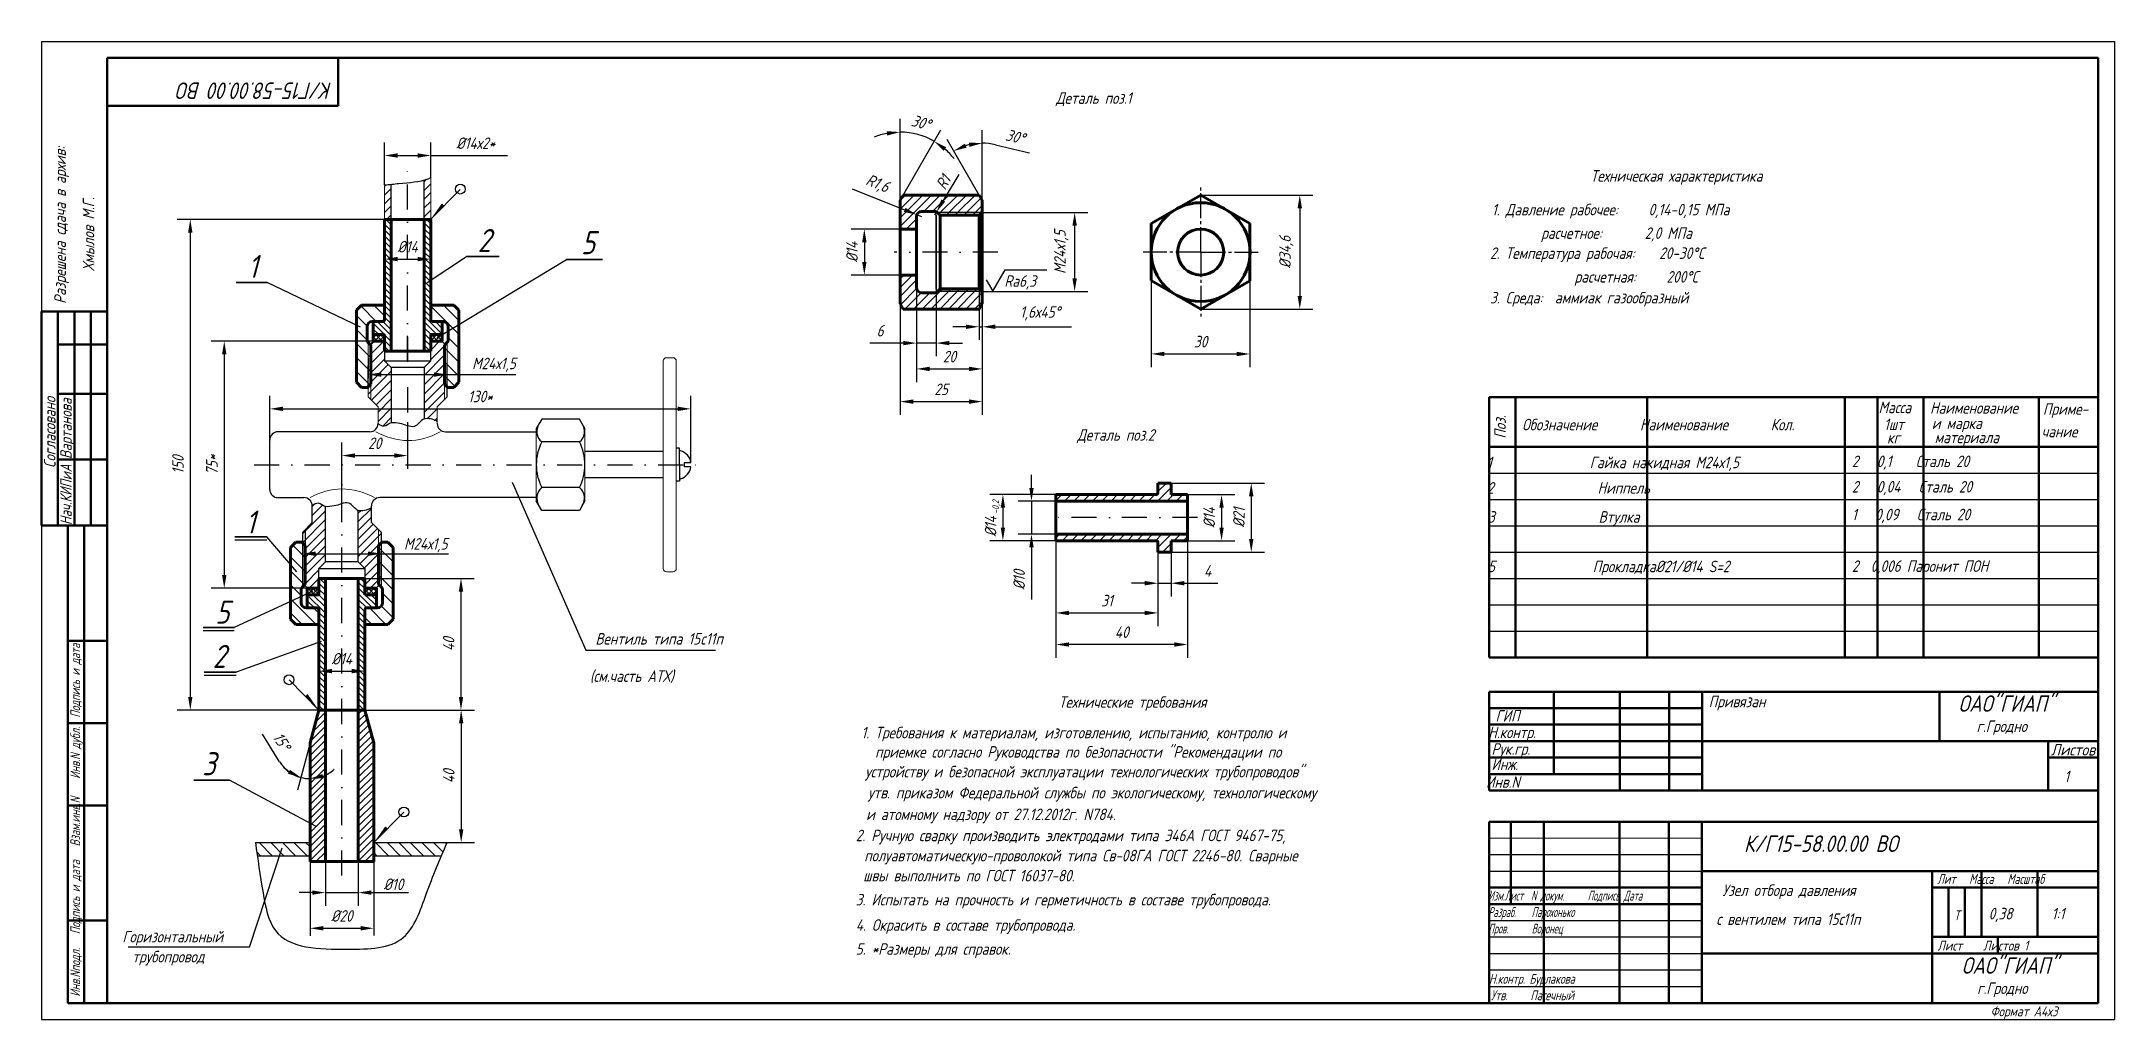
# Model space of a CAD drawing. Header units: inches. Extents: x 4700 to 8712, y 1903 to 2482.
# Drawn here: x 4700 to 5330, y 2185 to 2482 of the extents above; entities outside this region: 1.
import ezdxf
from ezdxf.enums import TextEntityAlignment as Align

# ---------------------------------------------------------------- set-up
doc = ezdxf.new("R2010")
doc.units = ezdxf.units.IN
doc.header["$LTSCALE"] = 0.6
doc.header["$MEASUREMENT"] = 0
for name, pattern in [('DASHDOT', [25.4, 12.7, -6.35, 0, -6.35]), ('K5LT_AXLED', [17.125, 12.625, -1.5, 1.5, -1.5]), ('K5LT_BASIC', [0]), ('K5LT_THIN', [0]), ('K5LT_THIN_INCLUDED_TO_HATCHING', [0])]:
    doc.linetypes.add(name, pattern=pattern)
doc.styles.add('KTEXTSTYLE', font='GOST_AU.SHX', dxfattribs={"width": 0.96, "height": 5})
doc.styles.get("Standard").update_dxf_attribs({"font": 'romand.shx', "width": 0.8, "oblique": 15, "height": 3.5})
doc.dimstyles.get("Standard").update_dxf_attribs({"dimtxt": 3.5, "dimasz": 4, "dimexe": 4, "dimexo": 0, "dimgap": 2, "dimtad": 1, "dimrnd": 0.05, "dimtxsty": 'Standard', "dimcen": 0.09, "dimadec": 0, "dimazin": 2, "dimtfac": 1, "dimtmove": 0, "dimatfit": 3, "dimfxl": 0.18, "dimtolj": 1, "dimtzin": 0, "dimlwd": 25, "dimlwe": 25, "dimarcsym": 0})
pattern_1 = [(315, (6038.1782, 55028.843), (2.12132034, 2.12132034), [])]
pattern_2 = [(315, (6038.1782, 55028.8429), (0.707106781, 0.707106781), []), (45, (6038.1782, 55028.8429), (-0.707106781, 0.707106781), [])]
pattern_3 = [(135, (-2146.8905, 715.1249), (-0.88388348, -0.88388348), [])]
pattern_4 = [(45, (-2179.017, 708.3697), (-1.3258252, 1.3258252), [])]

msp = doc.modelspace()

# ---------------------------------------------------------------- texts
at = {"lineweight": 25, "oblique": 15}
for s, width, p, p2 in [('Вартанова', 0.597705, (4709.0111, 2354.86131), (4709.0111, 2373.29053)), ('Нач.КИПиА', 0.628269, (4709.0111, 2334.82494), (4709.0111, 2353.25416))]:
    msp.add_text(s, height=3.5, rotation=90, dxfattribs=dict(at, width=width)).set_placement(p, p2, align=Align.FIT)
at = {"lineweight": 25, "oblique": 15, "width": 0.8}
for s, p in [('Масса', (5258.07724, 2368.8045)), ('Приме-', (5308.03431, 2368.31694)), ('1шт', (5259.73296, 2363.65511)), ('и марка', (5274.26516, 2363.99833)), ('чание', (5307.63828, 2361.4876)), ('кг', (5260.6528, 2359.60917)), ('материала', (5275.12487, 2359.70122)), ('0,38', (5291.53346, 2215.08465)), ('1:1', (5310.69134, 2215.08465))]:
    msp.add_text(s, height=3.5, dxfattribs=at).set_placement(p)
msp.add_text('Поз.', height=3.5, rotation=90, dxfattribs=at).set_placement((5144.83286, 2361.07247))
at = {"linetype": 'Continuous', "lineweight": 25, "oblique": 15, "width": 0.8}
for s, p in [('2   0,1    Сталь 20', (5249.9801, 2352.42547)), ('2   0,04   Сталь 20', (5249.9801, 2344.70954)), ('1   0,09   Сталь 20', (5249.9801, 2336.28455)), ('2  0,006 Паронит ПОН', (5249.9801, 2320.61053)), ('2. Ручную сварку производить электродами типа Э46А ГОСТ 9467-75,', (4947.25738, 2238.82413)), (' полуавтоматическую-проволокой типа Св-08ГА ГОСТ 2246-80. Сварные', (4947.98268, 2232.71186)), (' швы выполнить по ГОСТ 16037-80.', (4947.65738, 2226.62413)), ('3. Испытать на прочность и герметичность в составе трубопровода.', (4947.25738, 2219.32539)), ('4. Окрасить в составе трубопровода.', (4947.25738, 2211.62429)), ('5. *Размеры для справок.', (4947.25738, 2204.347))]:
    msp.add_text(s, height=3.5, dxfattribs=at).set_placement(p)
at = {"color": 0, "linetype": 'Continuous', "lineweight": 25, "oblique": 15, "width": 0.8}
for s, p in [('Привязан', (5206.44965, 2279.49519)), ('ГИП', (5141.67821, 2275.14381)), ('Рук.гр.', (5140.46181, 2265.08614)), ('Инж.', (5140.46181, 2260.46598)), (' Инв.N', (5136.9384, 2255.05553)), ('1', (5314.5111, 2256.7185))]:
    msp.add_text(s, height=3.5, dxfattribs=at).set_placement(p)
msp.add_text('Н.контр.', height=3.5, rotation=0.32356061, dxfattribs=at).set_placement((5139.48417, 2270.08448))
at = {"color": 0, "linetype": 'Continuous', "lineweight": 25, "oblique": 15, "width": 0.626739}
msp.add_text('Листов', height=3.5, dxfattribs=at).set_placement((5310.45119, 2264.84809), (5323.92608, 2264.84809), align=Align.FIT)
at = {"lineweight": 40, "insert": (4788.17198, 2464.24478), "char_height": 5, "width": 94.7939654, "attachment_point": 1, "rotation": 180}
msp.add_mtext('\\pt20,30,45;К/Г15-58.00.00 ВО', dxfattribs=at)
at = {"lineweight": 35, "char_height": 3.5, "attachment_point": 1}
for s, insert in [('Деталь поз.1', (5008.12213, 2466.24253)), ('Деталь поз.2', (5014.56821, 2363.95016))]:
    msp.add_mtext_dynamic_manual_height_columns(s, width=62.1235556, gutter_width=17.5, heights=[0], dxfattribs=dict(at, insert=insert))
at = {"lineweight": 25, "attachment_point": 1, "rotation": 90}
for s, insert, char_height, width in [('Разрешена сдача в архив:            ', (4703.73248, 2402.01262), 3.5, 273.9552489), ('            Хмылов М.Г.', (4712.35765, 2389.70058), 3.5, 273.9552489), ('Согласовано', (4700.58211, 2352.18483), 3.5, 58.0237032), ('{\\W0.7; Инв.Nподл.   Подпись и дата   Взам.инв.N    Инв.N дубл.  Подпись и дата}', (4708.56305, 2190.21981), 3, 144.2886599)]:
    msp.add_mtext(s, dxfattribs=dict(at, insert=insert, char_height=char_height, width=width))
at = {"char_height": 3.5, "attachment_point": 5}
for s, insert, rotation in [('\\A1;R1', (4973.88596, 2438.93897), 59.29588182), ('\\A1;%%C14', (4988.23179, 2334.4146), 90)]:
    msp.add_mtext(s, dxfattribs=dict(at, insert=insert, rotation=rotation))
at = {"lineweight": 35, "attachment_point": 1}
for s, insert, char_height, width in [('Техническая характеристика', (5170.55799, 2442.61802), 3.5, 150.4337873), ('2', (4832.36765, 2424.74779), 7, 10.6963076), ('5', (4863.76202, 2424.08964), 7, 10.6963076), ('1', (4762.55358, 2416.84995), 7, 10.6963076), ('1', (4761.83739, 2339.25061), 7, 10.6963076), ('5', (4752.62334, 2311.89169), 7, 10.6963076), ('2', (4751.83659, 2298.46162), 7, 10.6963076), ('ОАО"ГИАП"', (5282.36388, 2283.12027), 5, 36.1710308), ('3', (4748.62824, 2265.84456), 7, 10.6963076)]:
    msp.add_mtext(s, dxfattribs=dict(at, insert=insert, char_height=char_height, width=width))
at = {"lineweight": 25, "attachment_point": 1}
for s, insert, char_height, width in [('1. Давление рабочее:     0,14-0,15 МПа', (5140.57502, 2432.38128), 3.5, 156.7091141), ('      расчетное:       2,0 МПа', (5144.40479, 2425.23748), 3.5, 156.7091141), ('2. Температура рабочая:    20-30%%DC', (5140.00602, 2419.15025), 3.5, 103.2863079), ('      расчетная:     200%%DС ', (5154.54329, 2411.97042), 3.5, 156.7091141), ('3. Среда:  аммиак газообразный', (5140.00602, 2405.63322), 3.5, 117.8244803), ('Обозначение       Наименование       Кол. ', (5149.77832, 2367.09715), 3.5, 173.1388308), ('   1                Гайка накидная М24х1,5       ', (5133.5729, 2355.59587), 3.5, 191.5678221), ('   2                 Ниппель        ', (5133.5729, 2347.87995), 3.5, 191.5678221), ('  3                 Втулка     ', (5135.67486, 2339.04968), 3.5, 191.5678221), ('  5                Прокладка%%C21/%%C14 S=2   ', (5135.67486, 2324.01547), 3.5, 191.5678221), ('г.Гродно', (5287.89183, 2275.49668), 3.5, 35.0627258), ('1. Требования к материалам, изготовлению, испытанию, контролю и   ', (4948.97203, 2273.56104), 3.5, 187.040622), ('{\\W0.7; Лит   Масса   Масштаб}', (5274.55358, 2228.86309), 3, 48.3623813), ('{\\W0.6; Изм.Лист  N докум.      Подпись Дата\\P Разраб.    Парохонько\\P Пров.      Воронец}', (5138.2779, 2223.80408), 3, 75.9719037), ('Т', (5280.9901, 2217.84475), 3, 4.7354834), ('Горизонтальный ', (4724.38641, 2211.5958), 3.5, 77.5751635), ('трубопровод', (4727.40127, 2205.51905), 3.5, 77.5751635), ('Лист    Листов 1', (5275.96415, 2208.61772), 3, 49.4706886), ('ОАО"ГИАП"', (5283.3474, 2203.5706), 5, 36.1710308), ('{\\W0.7; Н.контр. Бурлакова}', (5138.34203, 2198.53337), 3, 40.54602), ('{\\W0.7;Утв.     Пасечный}', (5140.27765, 2193.54309), 3, 39.2216532), ('г.Гродно', (5288.05258, 2195.92878), 3.5, 35.0627258), ('Формат А4х3', (5292.10719, 2188.65372), 3, 35.052293)]:
    msp.add_mtext(s, dxfattribs=dict(at, insert=insert, char_height=char_height, width=width))
at = {"char_height": 3.5, "attachment_point": 1}
for s, width, insert in [('Ra6,3', 35.4867105, (4992.41636, 2410.6783)), ('Hаименование', 38.4998236, (5273.7642, 2372.16153)), ('Вентиль типа 15c11п  ', 39.176163, (4868.15948, 2302.03507)), ('(см.часть АТХ)', 54.3887981, (4866.47088, 2290.70618))]:
    msp.add_mtext_dynamic_manual_height_columns(s, width=width, gutter_width=17.5, heights=[0], dxfattribs=dict(at, insert=insert))
at = {"char_height": 3.5, "attachment_point": 5}
for insert in [(4837.30578, 2383.5099), (4816.58539, 2328.72509)]:
    msp.add_mtext('\\A1;М24х1,5', dxfattribs=dict(at, insert=insert))
at = {"insert": (4988.78076, 2338.20631), "char_height": 2, "attachment_point": 1, "rotation": 90}
msp.add_mtext_dynamic_manual_height_columns('-0,2', width=44.0731323, gutter_width=17.5, heights=[0], dxfattribs=at)
at = {"lineweight": 40, "attachment_point": 1}
for s, insert, char_height, width in [('Технические требования', (5008.96505, 2282.84134), 3.5, 150.4337873), ('К/Г15-58.00.00 ВО', (5217.1807, 2240.57159), 5, 116.2188114)]:
    msp.add_mtext(s, dxfattribs=dict(at, insert=insert, char_height=char_height, width=width))
at = {"linetype": 'Continuous', "lineweight": 25, "char_height": 3.5, "attachment_point": 1}
for s, insert, width in [('приемке согласно Руководства по безопасности "Рекомендации по  ', (4953.13046, 2267.70032), 197.5080816), ('  устройству и безопасной эксплуатации технологических трубопроводов" ', (4946.42254, 2261.70205), 197.5080816), (' утв. приказом Федеральной службы по экологическому, технологическому ', (4949.13753, 2255.31826), 221.1666932), (' и атомному надзору от 27.12.2012г. N784.{\\fArial|b0|i0|c204|p34; } ', (4948.55206, 2248.73634), 221.1666932)]:
    msp.add_mtext(s, dxfattribs=dict(at, insert=insert, width=width))
at = {"lineweight": 25, "char_height": 3.5, "attachment_point": 5}
for s, insert in [('\\A1;%%C10', (4806.76084, 2225.7443)), ('\\A1;%%C20', (4791.08691, 2216.14235))]:
    msp.add_mtext(s, dxfattribs=dict(at, insert=insert))
at = {"lineweight": 30, "char_height": 3.5, "width": 69.5733357, "attachment_point": 1}
for s, insert in [(' Узел отбора давления ', (5208.76508, 2225.68932)), (' с вентилем типа 15с11п   ', (5206.93045, 2216.89986))]:
    msp.add_mtext(s, dxfattribs=dict(at, insert=insert))
at = {"color": 7, "insert": (8712.14313, 1903.24619), "char_height": 3.5, "attachment_point": 1, "style": 'KTEXTSTYLE'}
msp.add_mtext('\\H3.5;\\W0.965;\\Q15;\\Q15;\\H5.00;{\\c255;   }', dxfattribs=at)

# ---------------------------------------------------------------- blocks, each defined once
blk = doc.blocks.new('U21')
at = {"color": 7, "linetype": 'K5LT_THIN_INCLUDED_TO_HATCHING', "lineweight": 18}
for p, q in [((52380.63, -1235.09), (52383.63, -1238.09)), ((52380.63, -1259.09), (52383.63, -1256.09))]:
    blk.add_line(p, q, dxfattribs=at)
blk = doc.blocks.new('U24')
at = {"color": 7, "linetype": 'K5LT_THIN_INCLUDED_TO_HATCHING', "lineweight": 18}
for p, q in [((52421.8, -1215.09), (52418.8, -1218.09)), ((52421.8, -1239.09), (52418.8, -1236.09))]:
    blk.add_line(p, q, dxfattribs=at)
blk = doc.blocks.new('*D204')
at = {"color": 0, "lineweight": 25, "transparency": 16777216}
for p, q in [((4811.08, 2366.11), (4811.08, 2351.93)), ((4791.08, 2342.46), (4791.08, 2359.93)), ((4795.08, 2355.93), (4807.08, 2355.93))]:
    blk.add_line(p, q, dxfattribs=at)
at = {"color": 0, "transparency": 16777216}
for points in [[(4795.08, 2356.6), (4795.08, 2355.27), (4791.08, 2355.93)], [(4807.08, 2356.6), (4807.08, 2355.27), (4811.08, 2355.93)]]:
    blk.add_solid(points, dxfattribs=at)
at = {"layer": 'DEFPOINTS', "color": 0, "transparency": 16777216}
for p in [(4811.08, 2366.11), (4811.08, 2355.93), (4791.08, 2342.46)]:
    blk.add_point(p, dxfattribs=at)
at = {"color": 0, "transparency": 16777216, "insert": (4801.08, 2359.68), "char_height": 3.5, "attachment_point": 5}
blk.add_mtext('\\A1;20', dxfattribs=at)
blk = doc.blocks.new('*D214')
at = {"color": 0, "lineweight": 25, "transparency": 16777216}
for p, q in [((4791.08, 2318.65), (4831.29, 2318.65)), ((4827.29, 2314.65), (4827.29, 2282.65)), ((4791.08, 2278.65), (4831.29, 2278.65))]:
    blk.add_line(p, q, dxfattribs=at)
at = {"color": 0, "transparency": 16777216}
for points in [[(4826.63, 2314.65), (4827.96, 2314.65), (4827.29, 2318.65)], [(4826.63, 2282.65), (4827.96, 2282.65), (4827.29, 2278.65)]]:
    blk.add_solid(points, dxfattribs=at)
at = {"layer": 'DEFPOINTS', "color": 0, "transparency": 16777216}
for p in [(4791.08, 2318.65), (4791.08, 2278.65), (4827.29, 2278.65)]:
    blk.add_point(p, dxfattribs=at)
at = {"color": 0, "transparency": 16777216, "insert": (4823.54, 2298.65), "char_height": 3.5, "attachment_point": 5, "rotation": 90}
blk.add_mtext('\\A1;40', dxfattribs=at)
blk = doc.blocks.new('*D215')
at = {"color": 0, "lineweight": 25, "transparency": 16777216}
for p, q in [((5048.1, 2344.09), (5062.43, 2344.09)), ((5058.43, 2340.09), (5058.43, 2334.09)), ((5048.1, 2330.09), (5062.43, 2330.09))]:
    blk.add_line(p, q, dxfattribs=at)
at = {"color": 0, "transparency": 16777216}
for points in [[(5057.76, 2340.09), (5059.09, 2340.09), (5058.43, 2344.09)], [(5057.76, 2334.09), (5059.09, 2334.09), (5058.43, 2330.09)]]:
    blk.add_solid(points, dxfattribs=at)
at = {"layer": 'DEFPOINTS', "color": 0, "transparency": 16777216}
for p in [(5048.1, 2344.09), (5048.1, 2330.09), (5058.43, 2330.09)]:
    blk.add_point(p, dxfattribs=at)
at = {"color": 0, "transparency": 16777216, "insert": (5054.68, 2337.09), "char_height": 3.5, "attachment_point": 5, "rotation": 90}
blk.add_mtext('\\A1;%%C14', dxfattribs=at)
blk = doc.blocks.new('*D216')
at = {"color": 0, "lineweight": 25, "transparency": 16777216}
for p, q in [((5043.1, 2347.59), (5071.45, 2347.59)), ((5067.45, 2343.59), (5067.45, 2330.59)), ((5043.1, 2326.59), (5071.45, 2326.59))]:
    blk.add_line(p, q, dxfattribs=at)
at = {"color": 0, "transparency": 16777216}
for points in [[(5066.78, 2343.59), (5068.12, 2343.59), (5067.45, 2347.59)], [(5066.78, 2330.59), (5068.12, 2330.59), (5067.45, 2326.59)]]:
    blk.add_solid(points, dxfattribs=at)
at = {"layer": 'DEFPOINTS', "color": 0, "transparency": 16777216}
for p in [(5043.1, 2347.59), (5043.1, 2326.59), (5067.45, 2326.59)]:
    blk.add_point(p, dxfattribs=at)
at = {"color": 0, "transparency": 16777216, "insert": (5063.7, 2337.09), "char_height": 3.5, "attachment_point": 5, "rotation": 90}
blk.add_mtext('\\A1;%%C21', dxfattribs=at)
blk = doc.blocks.new('*D217')
at = {"color": 0, "lineweight": 25, "transparency": 16777216}
for p, q in [((5008.1, 2330.09), (5008.1, 2304.14)), ((5039.1, 2329.59), (5039.1, 2304.14)), ((5012.1, 2308.14), (5035.1, 2308.14))]:
    blk.add_line(p, q, dxfattribs=at)
at = {"color": 0, "transparency": 16777216}
for points in [[(5012.1, 2308.81), (5012.1, 2307.47), (5008.1, 2308.14)], [(5035.1, 2308.81), (5035.1, 2307.47), (5039.1, 2308.14)]]:
    blk.add_solid(points, dxfattribs=at)
at = {"layer": 'DEFPOINTS', "color": 0, "transparency": 16777216}
for p in [(5008.1, 2330.09), (5039.1, 2329.59), (5039.1, 2308.14)]:
    blk.add_point(p, dxfattribs=at)
at = {"color": 0, "transparency": 16777216, "insert": (5023.6, 2311.89), "char_height": 3.5, "attachment_point": 5}
blk.add_mtext('\\A1;31', dxfattribs=at)
blk = doc.blocks.new('*D218')
at = {"color": 0, "lineweight": 25, "transparency": 16777216}
for p, q in [((5039.1, 2326.59), (5039.1, 2313.17)), ((5043.1, 2326.59), (5043.1, 2313.17)), ((5035.1, 2317.17), (5031.1, 2317.17)), ((5039.1, 2317.17), (5043.1, 2317.17)), ((5047.1, 2317.17), (5057.28, 2317.17))]:
    blk.add_line(p, q, dxfattribs=at)
at = {"color": 0, "transparency": 16777216}
for points in [[(5035.1, 2317.84), (5035.1, 2316.5), (5039.1, 2317.17)], [(5047.1, 2317.84), (5047.1, 2316.5), (5043.1, 2317.17)]]:
    blk.add_solid(points, dxfattribs=at)
at = {"layer": 'DEFPOINTS', "color": 0, "transparency": 16777216}
for p in [(5039.1, 2326.59), (5043.1, 2326.59), (5043.1, 2317.17)]:
    blk.add_point(p, dxfattribs=at)
at = {"color": 0, "transparency": 16777216, "insert": (5054.19, 2320.92), "char_height": 3.5, "attachment_point": 5}
blk.add_mtext('\\A1;4', dxfattribs=at)
blk = doc.blocks.new('*D205')
at = {"color": 0, "lineweight": 25, "transparency": 16777216}
for p, q in [((5008.1, 2330.09), (5008.1, 2294.56)), ((5048.1, 2330.09), (5048.1, 2294.56)), ((5044.1, 2298.56), (5012.1, 2298.56))]:
    blk.add_line(p, q, dxfattribs=at)
at = {"color": 0, "transparency": 16777216}
for points in [[(5012.1, 2299.22), (5012.1, 2297.89), (5008.1, 2298.56)], [(5044.1, 2299.22), (5044.1, 2297.89), (5048.1, 2298.56)]]:
    blk.add_solid(points, dxfattribs=at)
at = {"layer": 'DEFPOINTS', "color": 0, "transparency": 16777216}
for p in [(5008.1, 2330.09), (5048.1, 2330.09), (5008.1, 2298.56)]:
    blk.add_point(p, dxfattribs=at)
at = {"color": 0, "transparency": 16777216, "insert": (5028.1, 2302.31), "char_height": 3.5, "attachment_point": 5}
blk.add_mtext('\\A1;40', dxfattribs=at)
blk = doc.blocks.new('*D219')
at = {"color": 0, "lineweight": 25, "transparency": 16777216}
for p, q in [((4772.19, 2262.97), (4767.01, 2271.37)), ((4781.41, 2268.65), (4777.57, 2254.33))]:
    blk.add_line(p, q, dxfattribs=at)
for start, end in [(211.66195, 255), (212.44358, 233.72179), (255, 270), (291.27821, 312.55642)]:
    blk.add_arc((4781.41, 2268.65), 10.83, start, end, dxfattribs=at)
at = {"color": 0, "transparency": 16777216}
for points in [[(4775.29, 2260.52), (4774.71, 2259.32), (4778.61, 2258.19)], [(4785.47, 2257.9), (4785.22, 2259.22), (4781.41, 2257.82)]]:
    blk.add_solid(points, dxfattribs=at)
at = {"layer": 'DEFPOINTS', "color": 0, "transparency": 16777216}
for p in [(4784.09, 2278.65), (4781.41, 2268.65), (4781.41, 2268.65), (4780.47, 2257.86), (4781.41, 2232.65)]:
    blk.add_point(p, dxfattribs=at)
at = {"color": 0, "lineweight": 25, "transparency": 16777216, "insert": (4772.79, 2269.14), "char_height": 3.5, "attachment_point": 5, "rotation": 301.66195}
blk.add_mtext('\\A1;15°', dxfattribs=at)
blk = doc.blocks.new('*D220')
at = {"color": 0, "lineweight": 25, "transparency": 16777216}
for p, q in [((4798.08, 2278.65), (4831.35, 2278.65)), ((4827.35, 2274.65), (4827.35, 2242.43)), ((4800.76, 2238.43), (4831.35, 2238.43))]:
    blk.add_line(p, q, dxfattribs=at)
at = {"color": 0, "transparency": 16777216}
for points in [[(4826.69, 2274.65), (4828.02, 2274.65), (4827.35, 2278.65)], [(4826.69, 2242.43), (4828.02, 2242.43), (4827.35, 2238.43)]]:
    blk.add_solid(points, dxfattribs=at)
at = {"layer": 'DEFPOINTS', "color": 0, "transparency": 16777216}
for p in [(4798.08, 2278.65), (4800.76, 2238.43), (4827.35, 2238.43)]:
    blk.add_point(p, dxfattribs=at)
at = {"color": 0, "transparency": 16777216, "insert": (4823.6, 2258.54), "char_height": 3.5, "attachment_point": 5, "rotation": 90}
blk.add_mtext('\\A1;40', dxfattribs=at)
blk = doc.blocks.new('*D221')
at = {"color": 0, "lineweight": 25, "transparency": 16777216}
for p, q in [((4800.68, 2390.65), (4751.35, 2390.65)), ((4755.35, 2386.65), (4755.35, 2319.65)), ((4780.68, 2315.65), (4751.35, 2315.65))]:
    blk.add_line(p, q, dxfattribs=at)
at = {"color": 0, "transparency": 16777216}
for points in [[(4754.68, 2386.65), (4756.02, 2386.65), (4755.35, 2390.65)], [(4754.68, 2319.65), (4756.02, 2319.65), (4755.35, 2315.65)]]:
    blk.add_solid(points, dxfattribs=at)
at = {"layer": 'DEFPOINTS', "color": 0, "transparency": 16777216}
for p in [(4800.68, 2390.65), (4755.35, 2315.65), (4780.68, 2315.65)]:
    blk.add_point(p, dxfattribs=at)
at = {"color": 0, "transparency": 16777216, "insert": (4751.6, 2353.15), "char_height": 3.5, "attachment_point": 5, "rotation": 90}
blk.add_mtext('\\A1;75*', dxfattribs=at)
blk = doc.blocks.new('*D222')
at = {"color": 0, "lineweight": 25, "transparency": 16777216}
for p, q in [((5000.66, 2346.09), (5000.66, 2350.09)), ((5008.1, 2342.09), (4996.66, 2342.09)), ((5000.66, 2342.09), (5000.66, 2332.09)), ((5008.1, 2332.09), (4996.66, 2332.09)), ((5000.66, 2328.09), (5000.66, 2312.27))]:
    blk.add_line(p, q, dxfattribs=at)
at = {"color": 0, "transparency": 16777216}
for points in [[(4999.99, 2346.09), (5001.33, 2346.09), (5000.66, 2342.09)], [(4999.99, 2328.09), (5001.33, 2328.09), (5000.66, 2332.09)]]:
    blk.add_solid(points, dxfattribs=at)
at = {"layer": 'DEFPOINTS', "color": 0, "transparency": 16777216}
for p in [(5008.1, 2342.09), (5000.66, 2332.09), (5008.1, 2332.09)]:
    blk.add_point(p, dxfattribs=at)
at = {"color": 0, "transparency": 16777216, "insert": (4996.91, 2318.18), "char_height": 3.5, "attachment_point": 5, "rotation": 90}
blk.add_mtext('\\A1;%%C10', dxfattribs=at)
blk = doc.blocks.new('*D223')
at = {"color": 0, "lineweight": 25, "transparency": 16777216}
for p, q in [((4804.08, 2438.13), (4804.08, 2451.05)), ((4818.08, 2440.32), (4818.08, 2451.05)), ((4808.08, 2447.05), (4814.08, 2447.05)), ((4818.08, 2447.05), (4841.47, 2447.05))]:
    blk.add_line(p, q, dxfattribs=at)
at = {"color": 0, "transparency": 16777216}
for points in [[(4808.08, 2447.72), (4808.08, 2446.38), (4804.08, 2447.05)], [(4814.08, 2447.72), (4814.08, 2446.38), (4818.08, 2447.05)]]:
    blk.add_solid(points, dxfattribs=at)
at = {"layer": 'DEFPOINTS', "color": 0, "transparency": 16777216}
for p in [(4818.08, 2447.05), (4804.08, 2438.13), (4818.08, 2440.32)]:
    blk.add_point(p, dxfattribs=at)
at = {"color": 0, "transparency": 16777216, "insert": (4831.77, 2450.8), "char_height": 3.5, "attachment_point": 5}
blk.add_mtext('\\A1;%%C14х2*', dxfattribs=at)
blk = doc.blocks.new('*D224')
at = {"color": 0, "lineweight": 25, "transparency": 16777216}
for p, q in [((4804.08, 2427.65), (4804.08, 2411.6)), ((4818.08, 2427.65), (4818.08, 2411.6)), ((4808.08, 2415.6), (4814.08, 2415.6))]:
    blk.add_line(p, q, dxfattribs=at)
at = {"color": 0, "transparency": 16777216}
for points in [[(4808.08, 2416.27), (4808.08, 2414.93), (4804.08, 2415.6)], [(4814.08, 2416.27), (4814.08, 2414.93), (4818.08, 2415.6)]]:
    blk.add_solid(points, dxfattribs=at)
at = {"layer": 'DEFPOINTS', "color": 0, "transparency": 16777216}
for p in [(4804.08, 2427.65), (4818.08, 2427.65), (4818.08, 2415.6)]:
    blk.add_point(p, dxfattribs=at)
at = {"color": 0, "transparency": 16777216, "insert": (4811.08, 2419.35), "char_height": 3.5, "attachment_point": 5}
blk.add_mtext('\\A1;%%C14', dxfattribs=at)
blk = doc.blocks.new('*D225')
at = {"color": 0, "lineweight": 25, "transparency": 16777216}
for p, q in [((4784.09, 2278.65), (4784.09, 2294.48)), ((4798.08, 2278.65), (4798.08, 2294.48)), ((4788.09, 2290.48), (4794.08, 2290.48))]:
    blk.add_line(p, q, dxfattribs=at)
at = {"color": 0, "transparency": 16777216}
for points in [[(4788.09, 2291.15), (4788.09, 2289.81), (4784.09, 2290.48)], [(4794.08, 2291.15), (4794.08, 2289.81), (4798.08, 2290.48)]]:
    blk.add_solid(points, dxfattribs=at)
at = {"layer": 'DEFPOINTS', "color": 0, "transparency": 16777216}
for p in [(4798.08, 2290.48), (4784.09, 2278.65), (4798.08, 2278.65)]:
    blk.add_point(p, dxfattribs=at)
at = {"color": 0, "transparency": 16777216, "insert": (4791.09, 2294.23), "char_height": 3.5, "attachment_point": 5}
blk.add_mtext('\\A1;%%C14', dxfattribs=at)
blk = doc.blocks.new('*D226')
at = {"color": 0, "lineweight": 25, "transparency": 16777216}
for p, q in [((4804.08, 2427.65), (4741.03, 2427.65)), ((4745.03, 2423.65), (4745.03, 2282.65)), ((4784.09, 2278.65), (4741.03, 2278.65))]:
    blk.add_line(p, q, dxfattribs=at)
at = {"color": 0, "transparency": 16777216}
for points in [[(4744.36, 2423.65), (4745.69, 2423.65), (4745.03, 2427.65)], [(4744.36, 2282.65), (4745.69, 2282.65), (4745.03, 2278.65)]]:
    blk.add_solid(points, dxfattribs=at)
at = {"layer": 'DEFPOINTS', "color": 0, "transparency": 16777216}
for p in [(4804.08, 2427.65), (4745.03, 2278.65), (4784.09, 2278.65)]:
    blk.add_point(p, dxfattribs=at)
at = {"color": 0, "transparency": 16777216, "insert": (4741.28, 2353.15), "char_height": 3.5, "attachment_point": 5, "rotation": 90}
blk.add_mtext('\\A1;150', dxfattribs=at)
blk = doc.blocks.new('*D239')
at = {"color": 0, "lineweight": 25, "transparency": 16777216}
for p, q in [((4769.17, 2353.15), (4769.17, 2374.12)), ((4773.17, 2370.12), (4893.17, 2370.12)), ((4897.17, 2353.75), (4897.17, 2374.12))]:
    blk.add_line(p, q, dxfattribs=at)
at = {"color": 0, "transparency": 16777216}
for points in [[(4773.17, 2370.79), (4773.17, 2369.46), (4769.17, 2370.12)], [(4893.17, 2370.79), (4893.17, 2369.46), (4897.17, 2370.12)]]:
    blk.add_solid(points, dxfattribs=at)
at = {"layer": 'DEFPOINTS', "color": 0, "transparency": 16777216}
for p in [(4897.17, 2370.12), (4769.17, 2353.15), (4897.17, 2353.75)]:
    blk.add_point(p, dxfattribs=at)
at = {"color": 0, "transparency": 16777216, "insert": (4833.17, 2373.87), "char_height": 3.5, "attachment_point": 5}
blk.add_mtext('\\A1;130*', dxfattribs=at)
blk = doc.blocks.new('*D242')
at = {"color": 0, "lineweight": 25, "transparency": 16777216}
for p, q in [((4984.72, 2406.54), (4984.72, 2391.05)), ((4985.72, 2405.54), (4985.72, 2391.05)), ((4980.72, 2395.05), (4976.72, 2395.05)), ((4984.72, 2395.05), (4985.72, 2395.05)), ((4989.72, 2395.05), (5012.8, 2395.05))]:
    blk.add_line(p, q, dxfattribs=at)
at = {"color": 0, "transparency": 16777216}
for points in [[(4980.72, 2395.72), (4980.72, 2394.38), (4984.72, 2395.05)], [(4989.72, 2395.72), (4989.72, 2394.38), (4985.72, 2395.05)]]:
    blk.add_solid(points, dxfattribs=at)
at = {"layer": 'DEFPOINTS', "color": 0, "transparency": 16777216}
for p in [(4984.72, 2406.54), (4985.72, 2405.54), (4985.72, 2395.05)]:
    blk.add_point(p, dxfattribs=at)
at = {"color": 0, "transparency": 16777216, "insert": (5003.26, 2399.13), "char_height": 3.5, "attachment_point": 5}
blk.add_mtext('\\A1;1,6х45%%D', dxfattribs=at)
blk = doc.blocks.new('*D243')
at = {"color": 0, "lineweight": 25, "transparency": 16777216}
for p, q in [((4960.72, 2424.73), (4945.87, 2424.73)), ((4949.87, 2420.73), (4949.87, 2414.73)), ((4960.72, 2410.73), (4945.87, 2410.73))]:
    blk.add_line(p, q, dxfattribs=at)
at = {"color": 0, "transparency": 16777216}
for points in [[(4949.2, 2420.73), (4950.53, 2420.73), (4949.87, 2424.73)], [(4949.2, 2414.73), (4950.53, 2414.73), (4949.87, 2410.73)]]:
    blk.add_solid(points, dxfattribs=at)
at = {"layer": 'DEFPOINTS', "color": 0, "transparency": 16777216}
for p in [(4960.72, 2424.73), (4949.87, 2410.73), (4960.72, 2410.73)]:
    blk.add_point(p, dxfattribs=at)
at = {"color": 0, "transparency": 16777216, "insert": (4946.12, 2417.73), "char_height": 3.5, "attachment_point": 5, "rotation": 90}
blk.add_mtext('\\A1;%%C14', dxfattribs=at)
blk = doc.blocks.new('*D244')
at = {"color": 0, "lineweight": 25, "transparency": 16777216}
for p, q in [((4985.54, 2429.73), (5017.78, 2429.73)), ((5013.78, 2425.73), (5013.78, 2409.73)), ((4985.54, 2405.73), (5017.78, 2405.73))]:
    blk.add_line(p, q, dxfattribs=at)
at = {"color": 0, "transparency": 16777216}
for points in [[(5013.11, 2425.73), (5014.45, 2425.73), (5013.78, 2429.73)], [(5013.11, 2409.73), (5014.45, 2409.73), (5013.78, 2405.73)]]:
    blk.add_solid(points, dxfattribs=at)
at = {"layer": 'DEFPOINTS', "color": 0, "transparency": 16777216}
for p in [(4985.54, 2429.73), (4985.54, 2405.73), (5013.78, 2405.73)]:
    blk.add_point(p, dxfattribs=at)
at = {"color": 0, "transparency": 16777216, "insert": (5009.7, 2417.73), "char_height": 3.5, "attachment_point": 5, "rotation": 90}
blk.add_mtext('\\A1;М24х1,5', dxfattribs=at)
blk = doc.blocks.new('*D245')
at = {"color": 0, "lineweight": 25, "transparency": 16777216}
for p, q in [((5052.08, 2435.05), (5086.2, 2435.05)), ((5082.2, 2431.05), (5082.2, 2404.41)), ((5052.08, 2400.41), (5086.2, 2400.41))]:
    blk.add_line(p, q, dxfattribs=at)
at = {"color": 0, "transparency": 16777216}
for points in [[(5081.53, 2431.05), (5082.87, 2431.05), (5082.2, 2435.05)], [(5081.53, 2404.41), (5082.87, 2404.41), (5082.2, 2400.41)]]:
    blk.add_solid(points, dxfattribs=at)
at = {"layer": 'DEFPOINTS', "color": 0, "transparency": 16777216}
for p in [(5052.08, 2435.05), (5052.08, 2400.41), (5082.2, 2400.41)]:
    blk.add_point(p, dxfattribs=at)
at = {"color": 0, "transparency": 16777216, "insert": (5078.12, 2417.73), "char_height": 3.5, "attachment_point": 5, "rotation": 90}
blk.add_mtext('\\A1;%%C34,6', dxfattribs=at)
blk = doc.blocks.new('*D246')
at = {"color": 0, "lineweight": 25, "transparency": 16777216}
for p, q in [((5037.08, 2409.07), (5037.08, 2382.79)), ((5067.03, 2409.04), (5067.03, 2382.79)), ((5041.08, 2386.79), (5063.03, 2386.79))]:
    blk.add_line(p, q, dxfattribs=at)
at = {"color": 0, "transparency": 16777216}
for points in [[(5041.08, 2387.46), (5041.08, 2386.13), (5037.08, 2386.79)], [(5063.03, 2387.46), (5063.03, 2386.13), (5067.03, 2386.79)]]:
    blk.add_solid(points, dxfattribs=at)
at = {"layer": 'DEFPOINTS', "color": 0, "transparency": 16777216}
for p in [(5037.08, 2409.07), (5067.03, 2409.04), (5067.03, 2386.79)]:
    blk.add_point(p, dxfattribs=at)
at = {"color": 0, "transparency": 16777216, "insert": (5052.06, 2390.54), "char_height": 3.5, "attachment_point": 5}
blk.add_mtext('\\A1;30', dxfattribs=at)
blk = doc.blocks.new('*D247')
at = {"color": 0, "lineweight": 25, "transparency": 16777216}
for p, q in [((4960.72, 2433.45), (4960.72, 2458.17)), ((4961.65, 2435.05), (4973.14, 2454.82))]:
    blk.add_line(p, q, dxfattribs=at)
for start, end in [(101.07999, 112.15998), (59.8365, 90), (37.67652, 48.75651)]:
    blk.add_arc((4960.72, 2433.45), 20.72, start, end, dxfattribs=at)
at = {"color": 0, "transparency": 16777216}
for points in [[(4956.68, 2454.44), (4956.81, 2453.12), (4960.72, 2454.17)], [(4973.99, 2448.49), (4974.77, 2449.57), (4971.13, 2451.36)]]:
    blk.add_solid(points, dxfattribs=at)
at = {"layer": 'DEFPOINTS', "color": 0, "transparency": 16777216}
for p in [(4967.85, 2452.9), (4960.72, 2433.45), (4960.72, 2433.45), (4961.65, 2435.05), (4960.72, 2417.73)]:
    blk.add_point(p, dxfattribs=at)
at = {"color": 0, "transparency": 16777216, "insert": (4967.09, 2457.07), "char_height": 3.5, "attachment_point": 5, "rotation": 344.91825}
blk.add_mtext('\\A1;30°', dxfattribs=at)
blk = doc.blocks.new('*D248')
at = {"color": 0, "lineweight": 25, "transparency": 16777216}
for p, q in [((4984.79, 2435.05), (4975, 2451.91)), ((4985.72, 2433.45), (4985.72, 2454.8)), ((4989.7, 2450.34), (5000.04, 2447.91))]:
    blk.add_line(p, q, dxfattribs=at)
for start, end in [(76.76155, 90), (103.23845, 106.92505)]:
    blk.add_arc((4985.72, 2433.45), 17.35, start, end, dxfattribs=at)
at = {"color": 0, "transparency": 16777216}
for points in [[(4981.67, 2451), (4981.83, 2449.68), (4985.72, 2450.8)], [(4980.94, 2449.44), (4980.41, 2450.66), (4977.01, 2448.45)]]:
    blk.add_solid(points, dxfattribs=at)
at = {"layer": 'DEFPOINTS', "color": 0, "transparency": 16777216}
for p in [(4979.76, 2449.74), (4984.79, 2435.05), (4985.72, 2433.45), (4985.72, 2433.45), (4985.72, 2417.73)]:
    blk.add_point(p, dxfattribs=at)
at = {"color": 0, "transparency": 16777216, "insert": (4995.73, 2452.77), "char_height": 3.5, "attachment_point": 5, "rotation": 346.76155}
blk.add_mtext('\\A1;30°', dxfattribs=at)
blk = doc.blocks.new('*D249')
at = {"color": 0, "lineweight": 25, "transparency": 16777216}
for p, q in [((4971.72, 2417.73), (4971.72, 2386.1)), ((4965.72, 2406.98), (4965.72, 2386.1)), ((4961.72, 2390.1), (4951.59, 2390.1)), ((4971.72, 2390.1), (4965.72, 2390.1)), ((4975.72, 2390.1), (4979.72, 2390.1))]:
    blk.add_line(p, q, dxfattribs=at)
at = {"color": 0, "transparency": 16777216}
for points in [[(4961.72, 2390.76), (4961.72, 2389.43), (4965.72, 2390.1)], [(4975.72, 2390.76), (4975.72, 2389.43), (4971.72, 2390.1)]]:
    blk.add_solid(points, dxfattribs=at)
at = {"layer": 'DEFPOINTS', "color": 0, "transparency": 16777216}
for p in [(4971.72, 2417.73), (4965.72, 2406.98), (4965.72, 2390.1)]:
    blk.add_point(p, dxfattribs=at)
at = {"color": 0, "transparency": 16777216, "insert": (4954.66, 2393.85), "char_height": 3.5, "attachment_point": 5}
blk.add_mtext('\\A1;6', dxfattribs=at)
blk = doc.blocks.new('*D250')
at = {"color": 0, "lineweight": 25, "transparency": 16777216}
for p, q in [((4965.72, 2406.98), (4965.72, 2378.24)), ((4985.72, 2402.01), (4985.72, 2378.24)), ((4969.72, 2382.24), (4981.72, 2382.24))]:
    blk.add_line(p, q, dxfattribs=at)
at = {"color": 0, "transparency": 16777216}
for points in [[(4969.72, 2382.91), (4969.72, 2381.58), (4965.72, 2382.24)], [(4981.72, 2382.91), (4981.72, 2381.58), (4985.72, 2382.24)]]:
    blk.add_solid(points, dxfattribs=at)
at = {"layer": 'DEFPOINTS', "color": 0, "transparency": 16777216}
for p in [(4965.72, 2406.98), (4985.72, 2402.01), (4985.72, 2382.24)]:
    blk.add_point(p, dxfattribs=at)
at = {"color": 0, "transparency": 16777216, "insert": (4975.72, 2385.99), "char_height": 3.5, "attachment_point": 5}
blk.add_mtext('\\A1;20', dxfattribs=at)
blk = doc.blocks.new('*D251')
at = {"color": 0, "lineweight": 25, "transparency": 16777216}
for p, q in [((4960.72, 2402.01), (4960.72, 2368.32)), ((4985.72, 2405.54), (4985.72, 2368.32)), ((4964.72, 2372.32), (4981.72, 2372.32))]:
    blk.add_line(p, q, dxfattribs=at)
at = {"color": 0, "transparency": 16777216}
for points in [[(4964.72, 2372.98), (4964.72, 2371.65), (4960.72, 2372.32)], [(4981.72, 2372.98), (4981.72, 2371.65), (4985.72, 2372.32)]]:
    blk.add_solid(points, dxfattribs=at)
at = {"layer": 'DEFPOINTS', "color": 0, "transparency": 16777216}
for p in [(4960.72, 2402.01), (4985.72, 2405.54), (4985.72, 2372.32)]:
    blk.add_point(p, dxfattribs=at)
at = {"color": 0, "transparency": 16777216, "insert": (4973.22, 2376.07), "char_height": 3.5, "attachment_point": 5}
blk.add_mtext('\\A1;25', dxfattribs=at)
blk = doc.blocks.new('*D252')
at = {"color": 0, "lineweight": 25, "transparency": 16777216}
for p, q in [((4946.14, 2436.92), (4962.12, 2430.55)), ((4967.32, 2428.48), (4965.84, 2429.07))]:
    blk.add_line(p, q, dxfattribs=at)
at = {"color": 0, "transparency": 16777216}
blk.add_solid([(4962.37, 2431.17), (4961.88, 2429.93), (4965.84, 2429.07)], dxfattribs=at)
at = {"layer": 'DEFPOINTS', "color": 0, "transparency": 16777216}
for p in [(4965.84, 2429.07), (4967.32, 2428.48)]:
    blk.add_point(p, dxfattribs=at)
at = {"color": 0, "transparency": 16777216, "insert": (4953.78, 2438.27), "char_height": 3.5, "attachment_point": 5, "rotation": 338.28629}
blk.add_mtext('\\A1;R1,6', dxfattribs=at)

# ---------------------------------------------------------------- dimensions: what is measured, and where the dimension line sits
for base, line1, line2, picture, middle in [((4967.84703, 2452.90406), ((4960.72448, 2433.45027), (4960.72448, 2417.72976)), ((4960.72448, 2433.45027), (4961.65434, 2435.05027)), '*D247', (4967.09064, 2457.07421)), ((4979.75925, 2449.74309), ((4985.72448, 2417.72976), (4985.72448, 2433.45027)), ((4985.72448, 2433.45027), (4984.79462, 2435.05027)), '*D248', (4995.72832, 2452.77335))]:
    dim = msp.add_angular_dim_2l(base=base, line1=line1, line2=line2, dimstyle='Standard', override={"dimdec": 4, "dimrnd": 0.0001, "dimtdec": 4})
    dim.commit()
    dim.dimension.update_dxf_attribs({"geometry": picture, "text_midpoint": middle})
for base, p1, p2, text, picture, middle in [((4818.08348, 2447.0506), (4804.08348, 2438.12667), (4818.08348, 2440.3226), '%%C14х2*', '*D223', (4831.7744, 2450.8006)), ((4818.08348, 2415.59987), (4804.08348, 2427.6543), (4818.08348, 2427.6543), '%%C14', '*D224', (4811.08348, 2419.34987)), ((5067.03291, 2386.79253), (5037.07952, 2409.06951), (5067.03291, 2409.0426), '30', '*D246', (5052.05622, 2390.54253)), ((4985.72448, 2395.04834), (4984.72448, 2406.54167), (4985.72448, 2405.54167), '1,6х45%%D', '*D242', (5003.26006, 2399.13167)), ((4897.1748, 2370.12457), (4769.1748, 2353.1543), (4897.1748, 2353.7544), '130*', '*D239', (4833.1748, 2373.87457)), ((4798.08348, 2290.48105), (4784.09033, 2278.6543), (4798.08348, 2278.6543), '%%C14', '*D225', (4791.08691, 2294.23105))]:
    dim = msp.add_linear_dim(base=base, p1=p1, p2=p2, text=text, dimstyle='Standard', override={"dimdec": 4, "dimrnd": 0.0001, "dimtdec": 4})
    dim.commit()
    dim.dimension.update_dxf_attribs({"geometry": picture, "text_midpoint": middle})
dim = msp.add_radius_dim(center=(4967.32448, 2428.47976), mpoint=(4965.83801, 2429.07171), dimstyle='Standard', override={"dimdec": 4, "dimrnd": 0.0001, "dimtdec": 4})
dim.commit()
dim.dimension.update_dxf_attribs({"geometry": '*D252', "text_midpoint": (4953.78289, 2438.26757)})
for base, p1, p2, text, picture, middle in [((5082.2003, 2400.40925), (5052.07952, 2435.05027), (5052.07952, 2400.40925), '%%C34,6', '*D245', (5078.11696, 2417.72976)), ((4745.02511, 2278.6543), (4804.08348, 2427.6543), (4784.09033, 2278.6543), '150', '*D226', (4741.27511, 2353.1543)), ((5013.77921, 2405.72976), (4985.5364, 2429.72976), (4985.5364, 2405.72976), 'М24х1,5', '*D244', (5009.69587, 2417.72976)), ((4949.86634, 2410.72976), (4960.72448, 2424.72976), (4960.72448, 2410.72976), '%%C14', '*D243', (4946.11634, 2417.72976)), ((4755.35086, 2315.6543), (4800.68348, 2390.6543), (4780.68348, 2315.6543), '75*', '*D221', (4751.60086, 2353.1543)), ((5000.66116, 2332.09157), (5008.09517, 2342.09157), (5008.09517, 2332.09157), '%%C10', '*D222', (4996.91116, 2318.17864)), ((5067.44849, 2326.59157), (5043.09517, 2347.59157), (5043.09517, 2326.59157), '%%C21', '*D216', (5063.69849, 2337.09157)), ((5058.42715, 2330.09157), (5048.09517, 2344.09157), (5048.09517, 2330.09157), '%%C14', '*D215', (5054.67715, 2337.09157)), ((4827.35296, 2238.42628), (4798.08348, 2278.6543), (4800.76298, 2238.42628), '40', '*D220', (4823.60296, 2258.54029))]:
    dim = msp.add_linear_dim(base=base, p1=p1, p2=p2, angle=90, text=text, dimstyle='Standard', override={"dimdec": 4, "dimrnd": 0.0001, "dimtdec": 4})
    dim.commit()
    dim.dimension.update_dxf_attribs({"geometry": picture, "text_midpoint": middle})
for base, p1, p2, picture, middle in [((4965.72448, 2390.09823), (4971.72448, 2417.72976), (4965.72448, 2406.97976), '*D249', (4954.65621, 2393.84823)), ((4985.72448, 2382.24412), (4965.72448, 2406.97976), (4985.72448, 2402.00925), '*D250', (4975.72448, 2385.99412)), ((4985.72448, 2372.316), (4960.72448, 2402.00925), (4985.72448, 2405.54167), '*D251', (4973.22448, 2376.066)), ((4811.08348, 2355.93381), (4791.08348, 2342.4573), (4811.08348, 2366.11129), '*D204', (4801.08348, 2359.68381)), ((5039.09517, 2308.13841), (5008.09517, 2330.09157), (5039.09517, 2329.59157), '*D217', (5023.59517, 2311.88841)), ((5008.09517, 2298.55625), (5048.09517, 2330.09157), (5008.09517, 2330.09157), '*D205', (5028.09517, 2302.30625)), ((5043.09517, 2317.17066), (5039.09517, 2326.59157), (5043.09517, 2326.59157), '*D218', (5054.18577, 2320.92066))]:
    dim = msp.add_linear_dim(base=base, p1=p1, p2=p2, dimstyle='Standard', override={"dimdec": 4, "dimrnd": 0.0001, "dimtdec": 4})
    dim.commit()
    dim.dimension.update_dxf_attribs({"geometry": picture, "text_midpoint": middle})
dim = msp.add_linear_dim(base=(4827.29196, 2278.6543), p1=(4791.08348, 2318.6543), p2=(4791.08348, 2278.6543), angle=90, dimstyle='Standard', override={"dimdec": 4, "dimrnd": 0.0001, "dimtdec": 4})
dim.commit()
dim.dimension.update_dxf_attribs({"geometry": '*D214', "text_midpoint": (4823.54196, 2298.6543)})
at = {"lineweight": 25}
dim = msp.add_angular_dim_2l(base=(4780.46668, 2257.86259), line1=((4781.41084, 2268.6543), (4781.41084, 2232.6543)), line2=((4784.09033, 2278.6543), (4781.41084, 2268.6543)), dimstyle='Standard', dxfattribs=at)
dim.commit()
dim.dimension.update_dxf_attribs({"geometry": '*D219', "text_midpoint": (4772.79141, 2269.13739)})

# ---------------------------------------------------------------- hatches: boundary and pattern name
h = msp.add_hatch()
h.set_pattern_fill('ANSI31', color=256, scale=15)
h.set_pattern_definition([(45, (-2138.6504, 371.346), (-1.3258252, 1.3258252), [])])
edge = h.paths.add_edge_path()
edge.add_line((4804.08348, 2427.6543), (4806.08348, 2427.6543))
edge.add_line((4806.08348, 2427.6543), (4806.08348, 2438.32644))
edge.add_spline(control_points=[(4806.08348, 2438.32644), (4805.41731, 2438.25718), (4804.74954, 2438.18859), (4804.08348, 2438.12667)], knot_values=[28.668549423, 28.668549423, 28.668549423, 28.668549423, 30.514562055, 30.514562055, 30.514562055, 30.514562055], degree=3, periodic=0)
edge.add_line((4804.08348, 2438.12667), (4804.08348, 2427.6543))
edge = h.paths.add_edge_path()
edge.add_spline(control_points=[(4818.08348, 2440.3226), (4817.83564, 2440.20998), (4817.18745, 2439.94056), (4816.50839, 2439.7241), (4816.08348, 2439.60806)], knot_values=[40.311081349, 40.311081349, 40.311081349, 40.311081349, 41.201508908, 42.598230004, 42.598230004, 42.598230004, 42.598230004], degree=3, periodic=0)
edge.add_line((4816.08348, 2439.60806), (4816.08348, 2427.6543))
edge.add_line((4816.08348, 2427.6543), (4818.08348, 2427.6543))
edge.add_line((4818.08348, 2427.6543), (4818.08348, 2440.3226))
h = msp.add_hatch()
h.set_pattern_fill('ANSI31', color=256, scale=15)
h.set_pattern_definition(pattern_4)
h.paths.add_polyline_path([(4985.72448, 2433.45027), (4984.12448, 2435.05027), (4962.32448, 2435.05027), (4960.72448, 2433.45027), (4960.72448, 2424.72976), (4965.22448, 2424.72976, 0.414213562), (4965.72448, 2425.22976), (4965.72448, 2428.47976, -0.414213562), (4967.32448, 2430.07976), (4971.31027, 2430.07976, -0.198912367), (4972.01738, 2429.78687), (4972.07448, 2429.72976), (4985.5364, 2429.72976), (4985.72448, 2429.91784)])
h.paths.add_polyline_path([(4985.72448, 2405.54167), (4985.5364, 2405.72976), (4972.07448, 2405.72976), (4972.01738, 2405.67265, -0.198912367), (4971.31027, 2405.37976), (4967.32448, 2405.37976, -0.414213562), (4965.72448, 2406.97976), (4965.72448, 2410.22976, 0.414213562), (4965.22448, 2410.72976), (4960.72448, 2410.72976), (4960.72448, 2402.00925), (4962.32448, 2400.40925), (4984.12448, 2400.40925), (4985.72448, 2402.00925)])
h = msp.add_hatch()
h.set_pattern_fill('ANSI31', color=256, scale=10, angle=90)
h.set_pattern_definition(pattern_3)
h.paths.add_polyline_path([(4804.08348, 2397.1543, -0.414213562), (4803.58348, 2396.6543), (4800.58348, 2396.6543), (4800.58348, 2392.6543), (4804.08348, 2392.6543), (4804.08348, 2390.6543), (4804.08348, 2387.6543), (4806.08348, 2387.6543), (4806.08348, 2427.6543), (4804.08348, 2427.6543)])
h.paths.add_polyline_path([(4816.08348, 2387.6543), (4818.08348, 2387.6543), (4818.08348, 2390.6543), (4818.08348, 2392.6543), (4821.58348, 2392.6543), (4821.58348, 2396.6543), (4818.58348, 2396.6543, -0.414213562), (4818.08348, 2397.1543), (4818.08348, 2401.6543), (4818.08348, 2427.6543), (4816.08348, 2427.6543)])
h = msp.add_hatch()
h.set_pattern_fill('ANSI31', color=256, scale=15)
h.set_pattern_definition(pattern_4)
h.paths.add_polyline_path([(4972.07448, 2429.72976), (4972.8864, 2428.91784), (4984.72448, 2428.91784), (4985.5364, 2429.72976)])
h.paths.add_polyline_path([(4972.8864, 2406.54167), (4972.07448, 2405.72976), (4985.5364, 2405.72976), (4984.72448, 2406.54167)])
h = msp.add_hatch()
h.set_pattern_fill('МЕТАЛЛ', angle=-45, style=0, pattern_type=0)
h.set_pattern_definition(pattern_1)
h.paths.add_polyline_path([(4795.49503, 2378.2543), (4795.49503, 2400.0543), (4797.09503, 2401.6543), (4804.08348, 2401.6543), (4804.08348, 2397.1543), (4803.93704, 2396.80075), (4803.58348, 2396.6543), (4800.33348, 2396.6543), (4799.20211, 2396.18567), (4798.73348, 2395.0543), (4798.73348, 2391.06852), (4799.02638, 2390.36141), (4799.8954, 2389.49239), (4799.8954, 2377.6543), (4798.8954, 2376.6543), (4797.09503, 2376.6543)])
h = msp.add_hatch()
h.set_pattern_fill('МЕТАЛЛ', angle=-45, style=0, pattern_type=0)
h.set_pattern_definition(pattern_1)
h.paths.add_polyline_path([(4823.43348, 2395.0543), (4822.96485, 2396.18567), (4821.83348, 2396.6543), (4818.58348, 2396.6543), (4818.22993, 2396.80075), (4818.08348, 2397.1543), (4818.08348, 2401.6543), (4825.07194, 2401.6543), (4826.67194, 2400.0543), (4826.67194, 2378.2543), (4825.07194, 2376.6543), (4823.27157, 2376.6543), (4822.27157, 2377.6543), (4822.27157, 2389.49239), (4823.14059, 2390.36141), (4823.43348, 2391.06852)])
h = msp.add_hatch()
h.set_pattern_fill('НЕМЕТАЛЛ', angle=-45, style=0, pattern_type=0)
h.set_pattern_definition(pattern_2)
h.paths.add_polyline_path([(4804.08348, 2392.6543), (4800.58348, 2392.6543), (4800.58348, 2390.6543), (4804.08348, 2390.6543)])
h = msp.add_hatch()
h.set_pattern_fill('МЕТАЛЛ', angle=-135, style=0, pattern_type=0)
h.set_pattern_definition([(225, (6038.1782, 55028.8429), (1.41421356, -1.41421356), [])])
h.paths.add_polyline_path([(4822.27348, 2372.92686), (4822.27348, 2389.8643), (4821.48348, 2390.6543), (4818.08348, 2390.6543), (4818.08348, 2384.6543), (4816.08348, 2382.6543), (4816.08348, 2367.02368), (4817.27919, 2367.14532), (4820.08348, 2366.25707), (4820.08348, 2370.73686)])
h = msp.add_hatch()
h.set_pattern_fill('НЕМЕТАЛЛ', angle=-45, style=0, pattern_type=0)
h.set_pattern_definition(pattern_2)
h.paths.add_polyline_path([(4821.58348, 2392.6543), (4818.08348, 2392.6543), (4818.08348, 2390.6543), (4821.58348, 2390.6543)])
h = msp.add_hatch()
h.set_pattern_fill('ANSI31', color=256, scale=15)
h.set_pattern_definition([(45, (-2167.0862, 249.0815), (-1.3258252, 1.3258252), [])])
edge = h.paths.add_edge_path()
edge.add_spline(control_points=[(4786.08348, 2340.45769), (4785.33282, 2340.60467), (4784.65374, 2341.4707), (4783.9322, 2341.45364)], knot_values=[4, 4, 4, 4, 5, 5, 5, 5], degree=3, periodic=0)
edge.add_spline(control_points=[(4783.9322, 2341.45364), (4783.31917, 2341.43915), (4782.70293, 2341.1727), (4782.08348, 2340.6543)], knot_values=[5, 5, 5, 5, 6, 6, 6, 6], degree=3, periodic=0)
edge.add_line((4782.08348, 2340.6543), (4782.08348, 2335.57175))
edge.add_line((4782.08348, 2335.57175), (4779.89348, 2333.38175))
edge.add_line((4779.89348, 2333.38175), (4779.89348, 2328.65622))
edge.add_line((4779.89348, 2328.65622), (4779.8954, 2328.6543))
edge.add_line((4779.8954, 2328.6543), (4779.8954, 2316.81622))
edge.add_line((4779.8954, 2316.81622), (4779.70848, 2316.6293))
edge.add_line((4779.70848, 2316.6293), (4780.68348, 2315.6543))
edge.add_line((4780.68348, 2315.6543), (4784.08348, 2315.6543))
edge.add_line((4784.08348, 2315.6543), (4784.08348, 2321.6543))
edge.add_line((4784.08348, 2321.6543), (4786.08348, 2323.6543))
edge.add_line((4786.08348, 2323.6543), (4786.08348, 2340.45769))
edge = h.paths.add_edge_path()
edge.add_line((4802.27348, 2333.38175), (4800.08348, 2335.57175))
edge.add_line((4800.08348, 2335.57175), (4800.08348, 2340.05153))
edge.add_spline(control_points=[(4800.08348, 2340.05153), (4798.61885, 2339.23378), (4797.28551, 2338.97824), (4796.08348, 2339.28492)], knot_values=[0, 0, 0, 0, 1, 1, 1, 1], degree=3, periodic=0)
edge.add_line((4796.08348, 2339.28492), (4796.08348, 2323.6543))
edge.add_line((4796.08348, 2323.6543), (4798.08348, 2321.6543))
edge.add_line((4798.08348, 2321.6543), (4798.08348, 2315.6543))
edge.add_line((4798.08348, 2315.6543), (4801.48348, 2315.6543))
edge.add_line((4801.48348, 2315.6543), (4802.45848, 2316.6293))
edge.add_line((4802.45848, 2316.6293), (4802.27157, 2316.81622))
edge.add_line((4802.27157, 2316.81622), (4802.27157, 2328.6543))
edge.add_line((4802.27157, 2328.6543), (4802.27348, 2333.38175))
h.paths.add_polyline_path([(4779.89348, 2333.38175), (4779.08348, 2332.57175), (4779.08348, 2329.46622), (4779.89348, 2328.65622)])
h.paths.add_polyline_path([(4803.08348, 2332.57175), (4802.27348, 2333.38175), (4802.27348, 2328.65622), (4803.08348, 2329.46622)])
h = msp.add_hatch()
h.set_pattern_fill('МЕТАЛЛ', angle=-45, style=0, pattern_type=0)
h.set_pattern_definition(pattern_1)
h.paths.add_polyline_path([(4775.49503, 2328.0543), (4775.49503, 2306.2543), (4777.09503, 2304.6543), (4784.08348, 2304.6543), (4784.08348, 2309.1543), (4783.93704, 2309.50786), (4783.58348, 2309.6543), (4780.33348, 2309.6543), (4779.20211, 2310.12293), (4778.73348, 2311.2543), (4778.73348, 2315.24009), (4779.02638, 2315.9472), (4779.8954, 2316.81622), (4779.8954, 2328.6543), (4778.8954, 2329.6543), (4777.09503, 2329.6543)])
h = msp.add_hatch()
h.set_pattern_fill('МЕТАЛЛ', angle=-45, style=0, pattern_type=0)
h.set_pattern_definition(pattern_1)
h.paths.add_polyline_path([(4803.43348, 2311.2543), (4802.96485, 2310.12293), (4801.83348, 2309.6543), (4798.58348, 2309.6543), (4798.22993, 2309.50786), (4798.08348, 2309.1543), (4798.08348, 2304.6543), (4805.07194, 2304.6543), (4806.67194, 2306.2543), (4806.67194, 2328.0543), (4805.07194, 2329.6543), (4803.27157, 2329.6543), (4802.27157, 2328.6543), (4802.27157, 2316.81622), (4803.14059, 2315.9472), (4803.43348, 2315.24009)])
h = msp.add_hatch()
h.set_pattern_fill('ANSI31', color=256, scale=10, angle=90)
h.set_pattern_definition(pattern_3)
h.paths.add_polyline_path([(4784.08348, 2278.6543), (4786.08348, 2278.6543), (4786.08348, 2318.6543), (4784.08348, 2318.6543), (4784.08348, 2315.6543), (4784.08348, 2313.6543), (4780.58348, 2313.6543), (4780.58348, 2309.6543), (4783.58348, 2309.6543, -0.414213562), (4784.08348, 2309.1543)])
h.paths.add_polyline_path([(4796.08348, 2278.6543), (4798.08348, 2278.6543), (4798.08348, 2309.1543, -0.414213562), (4798.58348, 2309.6543), (4801.58348, 2309.6543), (4801.58348, 2313.6543), (4798.08348, 2313.6543), (4798.08348, 2315.6543), (4798.08348, 2318.6543), (4796.08348, 2318.6543)])
h = msp.add_hatch()
h.set_pattern_fill('НЕМЕТАЛЛ', angle=-45, style=0, pattern_type=0)
h.set_pattern_definition(pattern_2)
h.paths.add_polyline_path([(4784.08348, 2313.6543), (4780.58348, 2313.6543), (4780.58348, 2315.6543), (4784.08348, 2315.6543)])
h = msp.add_hatch()
h.set_pattern_fill('НЕМЕТАЛЛ', angle=-45, style=0, pattern_type=0)
h.set_pattern_definition(pattern_2)
h.paths.add_polyline_path([(4801.58348, 2313.6543), (4798.08348, 2313.6543), (4798.08348, 2315.6543), (4801.58348, 2315.6543)])
h = msp.add_hatch()
h.set_pattern_fill('ANSI31', color=256, scale=12)
h.set_pattern_definition([(45, (-2160.6683, 715.1249), (-1.06066017, 1.06066017), [])])
h.paths.add_polyline_path([(4786.08348, 2278.6543), (4784.09033, 2278.6543), (4781.41084, 2268.6543), (4781.41084, 2232.6543), (4786.08348, 2232.6543), (4786.08348, 2234.89497), (4786.08348, 2242.62457)])
h.paths.add_polyline_path([(4800.76298, 2268.6543), (4798.08348, 2278.6543), (4796.08348, 2278.6543), (4796.08348, 2232.6543), (4800.76298, 2232.6543)])
h = msp.add_hatch()
h.set_pattern_fill('ANSI31', color=256, scale=20, angle=90)
h.set_pattern_definition([(135, (-2138.6504, 371.346), (-1.76776695, -1.76776695), [])])
edge = h.paths.add_edge_path()
edge.add_spline(control_points=[(4764.80424, 2238.42628), (4764.99128, 2237.09801), (4765.18008, 2235.76655), (4765.37372, 2234.42628)], knot_values=[2.347937856, 2.347937856, 2.347937856, 2.347937856, 6.476884737, 6.476884737, 6.476884737, 6.476884737], degree=3, periodic=0)
edge.add_line((4765.37372, 2234.42628), (4781.41084, 2234.42628))
edge.add_line((4781.41084, 2234.42628), (4781.41084, 2238.42628))
edge.add_line((4781.41084, 2238.42628), (4764.80424, 2238.42628))
edge = h.paths.add_edge_path()
edge.add_line((4800.76298, 2238.42628), (4800.76298, 2234.42628))
edge.add_line((4800.76298, 2234.42628), (4821.39829, 2234.42628))
edge.add_spline(control_points=[(4821.39829, 2234.42628), (4821.97309, 2235.77198), (4822.5511, 2237.10475), (4823.1304, 2238.43237)], knot_values=[97.067745482, 97.067745482, 97.067745482, 97.067745482, 101.530659333, 101.530659333, 101.530659333, 101.530659333], degree=3, periodic=0)
edge.add_line((4823.12775, 2238.42628), (4800.76298, 2238.42628))

# ---------------------------------------------------------------- linework, layer by layer
for p, q in [((4699.80146, 2481.68056), (4699.80146, 2184.68056)), ((4699.80146, 2481.68056), (5329.80146, 2481.68056)), ((5329.80146, 2481.68056), (5329.80146, 2184.68056)), ((4806.08348, 2427.6543), (4806.08348, 2438.32644)), ((4816.08348, 2427.6543), (4816.08348, 2439.60806)), ((4818.06086, 2427.64257), (4827.08648, 2436.78056)), ((4817.01231, 2408.52128), (4828.94099, 2416.36843)), ((4819.91939, 2391.64511), (4859.39577, 2415.5138)), ((4796.70626, 2394.93409), (4768.41265, 2408.49314)), ((4842.88455, 2347.82747), (4865.21468, 2296.85713)), ((4777.43754, 2320.64155), (4768.30289, 2331.21096)), ((4782.31339, 2314.80255), (4758.36315, 2303.7486)), ((4784.79775, 2299.46702), (4758.99638, 2290.17876)), ((4865.21468, 2296.85713), (4904.63735, 2296.85713)), ((4784.0718, 2278.64631), (4775.04618, 2287.7843)), ((4783.30418, 2243.2903), (4756.94587, 2257.39334)), ((4800.89585, 2238.48779), (4809.92147, 2247.62578)), ((4762.99128, 2206.69653), (4772.92572, 2236.77943)), ((4699.80146, 2184.68056), (5329.80146, 2184.68056))]:
    msp.add_line(p, q)
at = {"lineweight": 50}
for p, q in [((4719.80146, 2476.68056), (4719.80146, 2189.68056)), ((4719.80146, 2476.68056), (5324.80146, 2476.68056)), ((4789.93461, 2462.16531), (4789.93461, 2476.68056)), ((5324.80146, 2476.68056), (5324.80146, 2189.68056)), ((4719.80146, 2462.16531), (4789.93461, 2462.16531)), ((4699.80146, 2399.70154), (4719.80146, 2399.70154)), ((4699.80146, 2399.70154), (4699.80146, 2334.70154)), ((4704.80146, 2399.70154), (4704.80146, 2334.70154)), ((4709.80146, 2399.70154), (4709.80146, 2334.70154)), ((4714.80146, 2399.70154), (4714.80146, 2334.70154)), ((4704.80146, 2389.70154), (4719.80146, 2389.70154)), ((4704.80146, 2374.70154), (4719.80146, 2374.70154)), ((5139.79434, 2373.63654), (5139.79434, 2294.63654)), ((5139.79434, 2373.63654), (5324.79434, 2373.63654)), ((5147.79434, 2373.63654), (5147.79434, 2294.63654)), ((5187.79434, 2373.63654), (5187.79434, 2294.63654)), ((5247.79434, 2373.63654), (5247.79434, 2294.63654)), ((5257.79434, 2373.63654), (5257.79434, 2294.63654)), ((5271.79434, 2373.63654), (5271.79434, 2294.63654)), ((5306.79434, 2373.63654), (5306.79434, 2294.63654)), ((5139.79434, 2358.63654), (5324.79434, 2358.63654)), ((4704.80146, 2354.70154), (4719.80146, 2354.70154)), ((4699.80146, 2334.70154), (4719.80146, 2334.70154)), ((4707.80146, 2334.70154), (4707.80146, 2189.68056)), ((4707.80146, 2334.70154), (4719.80146, 2334.70154)), ((4707.80146, 2334.70154), (4719.80146, 2334.70154)), ((4707.80146, 2334.70154), (4719.80146, 2334.70154)), ((4707.80146, 2334.70154), (4719.80146, 2334.70154)), ((4712.80146, 2334.70154), (4712.80146, 2189.68056)), ((4707.80146, 2299.70154), (4719.80146, 2299.70154)), ((5139.79434, 2294.63654), (5324.79434, 2294.63654)), ((5139.80146, 2284.23327), (5139.80146, 2254.23327)), ((5139.80146, 2284.23327), (5324.80146, 2284.23327)), ((5159.43374, 2284.23327), (5159.43374, 2259.23327)), ((5179.43374, 2284.23327), (5179.43374, 2254.23327)), ((5194.43374, 2284.23327), (5194.43374, 2254.23327)), ((5204.43374, 2284.23327), (5204.43374, 2254.23327)), ((5276.5943, 2284.23327), (5276.5943, 2269.23327)), ((4707.80146, 2274.70154), (4719.80146, 2274.70154)), ((5139.80146, 2279.23327), (5204.43374, 2279.23327)), ((5139.80146, 2274.23327), (5204.43374, 2274.23327)), ((5139.80146, 2269.23327), (5324.80146, 2269.23327)), ((5309.5943, 2269.23327), (5309.5943, 2254.23327)), ((5139.80146, 2264.23327), (5204.43374, 2264.23327)), ((5309.5943, 2264.23327), (5324.80146, 2264.23327)), ((5139.80146, 2259.23327), (5204.43374, 2259.23327)), ((4707.80146, 2249.70154), (4719.80146, 2249.70154)), ((5139.80146, 2254.23327), (5324.80146, 2254.23327)), ((5139.80146, 2254.23327), (5324.5943, 2254.23327)), ((5139.80146, 2244.75361), (5139.80146, 2189.68056)), ((5139.80146, 2244.75361), (5324.80146, 2244.75361)), ((5139.80146, 2244.75361), (5324.80146, 2244.75361)), ((5146.35712, 2244.75361), (5146.35712, 2219.75361)), ((5156.35712, 2244.75361), (5156.35712, 2189.75361)), ((5179.35712, 2244.75361), (5179.35712, 2189.75361)), ((5194.35712, 2244.75361), (5194.35712, 2189.75361)), ((5204.35712, 2244.75361), (5204.35712, 2189.75361)), ((5139.80146, 2224.75361), (5204.35712, 2224.75361)), ((5204.35712, 2229.75361), (5324.80146, 2229.75361)), ((5274.35712, 2229.75361), (5274.35712, 2189.68056)), ((5274.35712, 2224.75361), (5324.80146, 2224.75361)), ((5279.35712, 2224.75361), (5279.35712, 2209.75361)), ((5284.35712, 2224.75361), (5284.35712, 2209.75361)), ((5289.35712, 2229.75361), (5289.35712, 2209.75361)), ((5306.35712, 2229.75361), (5306.35712, 2209.75361)), ((5139.80146, 2219.75361), (5204.35712, 2219.75361)), ((4707.80146, 2214.70154), (4719.80146, 2214.70154)), ((5274.35712, 2209.75361), (5324.80146, 2209.75361)), ((5294.35712, 2209.75361), (5294.35712, 2204.75361)), ((5204.35712, 2204.75361), (5324.80146, 2204.75361)), ((4707.80146, 2189.68056), (5324.80146, 2189.68056))]:
    msp.add_line(p, q, dxfattribs=at)
at = {"color": 7, "linetype": 'DASHDOT', "lineweight": 25}
for p, q in [((4811.08348, 2384.6543), (4811.08348, 2444.46012)), ((4990.46403, 2417.72976), (4958.93365, 2417.72976)), ((4811.08348, 2392.00231), (4811.08348, 2363.1543)), ((4764.44699, 2353.1543), (4899.17481, 2353.1543)), ((5051.09517, 2337.09157), (5006.09517, 2337.09157))]:
    msp.add_line(p, q, dxfattribs=at)
at = {"color": 7, "linetype": 'K5LT_THIN_INCLUDED_TO_HATCHING', "lineweight": 18}
for p, q in [((4804.08348, 2427.6543), (4804.08348, 2438.12667)), ((4818.08348, 2427.6543), (4818.08348, 2440.3226)), ((4799.08348, 2373.73686), (4799.08348, 2389.0543)), ((4800.68348, 2390.6543), (4799.70848, 2389.6793)), ((4821.48348, 2390.6543), (4818.08348, 2390.6543)), ((4821.48348, 2390.6543), (4822.45848, 2389.6793)), ((4823.08348, 2373.73686), (4823.08348, 2389.0543)), ((4888.71591, 2321.6543), (4888.71591, 2384.6543)), ((4891.71591, 2385.6543), (4889.71591, 2385.6543)), ((4892.71591, 2384.6543), (4892.71591, 2321.6543)), ((4802.08348, 2370.73686), (4802.08348, 2365.6543)), ((4820.08348, 2370.73686), (4820.08348, 2365.6543)), ((4850.17233, 2342.1543), (4850.17233, 2353.1543)), ((4864.97233, 2353.1543), (4864.97233, 2342.1543)), ((4798.08348, 2321.6543), (4796.08348, 2323.6543)), ((4891.71591, 2320.6543), (4889.71591, 2320.6543)), ((4780.68348, 2315.6543), (4779.70848, 2316.6293)), ((4780.68348, 2315.6543), (4784.08348, 2315.6543)), ((4801.48348, 2315.6543), (4798.08348, 2315.6543)), ((4801.48348, 2315.6543), (4802.45848, 2316.6293))]:
    msp.add_line(p, q, dxfattribs=at)
at = {"lineweight": 25}
for p, q in [((4978.55108, 2441.27268), (4973.86329, 2433.37884)), ((4971.31027, 2429.07976), (4971.82087, 2429.93957)), ((4799.08348, 2376.84239), (4799.08348, 2383.2404)), ((4823.08348, 2376.84239), (4823.08348, 2383.2404)), ((4803.08348, 2380.53506), (4843.91826, 2380.53506)), ((5139.79434, 2350.63654), (5324.79434, 2350.63654)), ((5008.09517, 2344.09157), (4987.98179, 2344.09157)), ((4991.98179, 2340.09157), (4991.98179, 2334.09157)), ((5139.79434, 2342.63654), (5324.79434, 2342.63654)), ((5139.79434, 2334.63654), (5324.79434, 2334.63654)), ((4768.30289, 2330.21096), (4758.52724, 2330.21096)), ((4783.08348, 2326.12512), (4823.53085, 2326.12512)), ((4803.08348, 2329.46622), (4803.08348, 2322.12512)), ((5008.09517, 2330.09157), (4987.98179, 2330.09157)), ((5139.79434, 2326.63654), (5324.79434, 2326.63654)), ((5139.79434, 2318.63654), (5324.79434, 2318.63654)), ((5139.79434, 2310.63654), (5324.79434, 2310.63654)), ((4758.36315, 2302.7486), (4748.91049, 2302.7486)), ((5139.79434, 2302.63654), (5324.79434, 2302.63654)), ((4758.99638, 2289.17876), (4749.22073, 2289.17876)), ((4764.80424, 2238.42628), (4781.41084, 2238.42628)), ((4786.08348, 2242.62457), (4786.08348, 2232.6543)), ((4796.08348, 2242.62457), (4796.08348, 2238.6543)), ((4800.76298, 2238.42628), (4822.97587, 2238.42628)), ((4765.37372, 2234.42628), (4781.41084, 2234.42628)), ((4781.41084, 2232.6543), (4781.41084, 2210.09544)), ((4786.08348, 2234.89497), (4786.08348, 2219.21601)), ((4796.08348, 2234.89497), (4796.08348, 2219.21601)), ((4800.76298, 2234.42628), (4821.39829, 2234.42628)), ((4800.76298, 2232.6543), (4800.76298, 2210.17835)), ((5139.80146, 2234.75361), (5204.35712, 2234.75361)), ((5139.80146, 2229.75361), (5204.35712, 2229.75361)), ((4782.08348, 2223.21601), (4778.08348, 2223.21601)), ((4786.08348, 2223.21601), (4796.08348, 2223.21601)), ((4800.08348, 2223.21601), (4811.38852, 2223.21601)), ((4785.41084, 2212.39235), (4796.76298, 2212.39235)), ((5139.80146, 2214.75361), (5204.35712, 2214.75361)), ((4762.99128, 2206.69653), (4726.10947, 2206.69653)), ((5139.80146, 2209.75361), (5204.35712, 2209.75361)), ((5139.80146, 2204.75361), (5204.35712, 2204.75361)), ((5139.80146, 2199.75361), (5204.35712, 2199.75361)), ((5139.80146, 2194.75361), (5204.35712, 2194.75361))]:
    msp.add_line(p, q, dxfattribs=at)
at = {"lineweight": 60}
for p, q in [((4960.72448, 2433.45027), (4961.65434, 2435.05027)), ((4985.72448, 2433.45027), (4984.79462, 2435.05027)), ((5067.03291, 2426.41692), (5067.03291, 2409.0426)), ((4960.72448, 2402.00925), (4961.65434, 2400.40925)), ((4985.72448, 2402.00925), (4984.79462, 2400.40925)), ((4786.08348, 2278.6543), (4786.08348, 2318.6543)), ((4796.08348, 2278.6543), (4796.08348, 2318.6543)), ((4784.09033, 2278.6543), (4781.41084, 2268.6543)), ((4786.08348, 2232.6543), (4786.08348, 2278.6543)), ((4796.08348, 2232.6543), (4796.08348, 2278.6543)), ((4798.08348, 2278.6543), (4800.76298, 2268.6543)), ((4781.41084, 2268.6543), (4781.41084, 2232.6543)), ((4800.76298, 2268.6543), (4800.76298, 2232.6543))]:
    msp.add_line(p, q, dxfattribs=at)
at = {"color": 7, "linetype": 'Continuous', "lineweight": 60}
for p, q in [((4960.72448, 2433.45027), (4960.72448, 2417.72976)), ((4961.65434, 2435.05027), (4984.79462, 2435.05027)), ((4985.72448, 2417.72976), (4985.72448, 2433.45027)), ((4804.08348, 2397.1543), (4804.08348, 2427.6543)), ((4818.08348, 2427.6543), (4804.08348, 2427.6543)), ((4806.08348, 2387.6543), (4806.08348, 2427.6543)), ((4816.08348, 2387.6543), (4816.08348, 2427.6543)), ((4818.08348, 2397.1543), (4818.08348, 2427.6543)), ((4965.72448, 2417.72976), (4965.72448, 2428.47976)), ((4971.31027, 2430.07976), (4967.32448, 2430.07976)), ((4972.8864, 2428.91784), (4972.01738, 2429.78687)), ((4972.8864, 2428.91784), (4972.8864, 2406.54167)), ((4984.72448, 2428.91784), (4972.8864, 2428.91784)), ((4985.72448, 2429.91784), (4984.72448, 2428.91784)), ((4984.72448, 2406.54167), (4984.72448, 2428.91784)), ((4965.22448, 2424.72976), (4960.72448, 2424.72976)), ((4960.72448, 2417.72976), (4960.72448, 2402.00925)), ((4965.72448, 2406.97976), (4965.72448, 2417.72976)), ((4985.72448, 2402.00925), (4985.72448, 2417.72976)), ((4965.22448, 2410.72976), (4960.72448, 2410.72976)), ((4795.49503, 2400.0543), (4797.09503, 2401.6543)), ((4797.09503, 2401.6543), (4804.08348, 2401.6543)), ((4804.08348, 2397.1543), (4804.08348, 2401.6543)), ((4818.08348, 2397.1543), (4818.08348, 2401.6543)), ((4818.08348, 2401.6543), (4825.07194, 2401.6543)), ((4826.67194, 2400.0543), (4825.07194, 2401.6543)), ((4961.65434, 2400.40925), (4984.79462, 2400.40925)), ((4971.31027, 2405.37976), (4967.32448, 2405.37976)), ((4972.8864, 2406.54167), (4972.01738, 2405.67265)), ((4984.72448, 2406.54167), (4972.8864, 2406.54167)), ((4985.72448, 2405.54167), (4984.72448, 2406.54167)), ((4795.49503, 2400.0543), (4795.49503, 2378.2543)), ((4798.73348, 2391.06852), (4798.73348, 2395.0543)), ((4803.58348, 2396.6543), (4800.33348, 2396.6543)), ((4800.58348, 2392.6543), (4800.58348, 2396.6543)), ((4821.83348, 2396.6543), (4818.58348, 2396.6543)), ((4821.58348, 2392.6543), (4821.58348, 2396.6543)), ((4823.43348, 2391.06852), (4823.43348, 2395.0543)), ((4826.67194, 2400.0543), (4826.67194, 2378.2543)), ((4799.8954, 2389.49239), (4799.02638, 2390.36141)), ((4799.8954, 2377.6543), (4799.8954, 2389.49239)), ((4800.58348, 2390.6543), (4800.58348, 2392.6543)), ((4800.58348, 2392.6543), (4804.08348, 2392.6543)), ((4804.08348, 2390.6543), (4800.58348, 2390.6543)), ((4804.08348, 2390.6543), (4800.58348, 2390.6543)), ((4800.68348, 2390.6543), (4804.08348, 2390.6543)), ((4804.08348, 2387.6543), (4804.08348, 2392.6543)), ((4804.08348, 2390.6543), (4804.08348, 2392.6543)), ((4804.08348, 2390.6543), (4804.08348, 2392.6543)), ((4818.08348, 2392.6543), (4818.08348, 2387.6543)), ((4818.08348, 2390.6543), (4818.08348, 2392.6543)), ((4818.08348, 2390.6543), (4818.08348, 2392.6543)), ((4818.08348, 2392.6543), (4821.58348, 2392.6543)), ((4821.58348, 2390.6543), (4818.08348, 2390.6543)), ((4821.58348, 2392.6543), (4821.58348, 2390.6543)), ((4822.27157, 2389.49239), (4823.14059, 2390.36141)), ((4822.27157, 2377.6543), (4822.27157, 2389.49239)), ((4818.08348, 2387.6543), (4804.08348, 2387.6543)), ((4797.09503, 2376.6543), (4795.49503, 2378.2543)), ((4799.08348, 2376.6543), (4797.09503, 2376.6543)), ((4798.8954, 2376.6543), (4799.8954, 2377.6543)), ((4823.27157, 2376.6543), (4822.27157, 2377.6543)), ((4825.07194, 2376.6543), (4823.08348, 2376.6543)), ((4825.07194, 2376.6543), (4826.67194, 2378.2543)), ((5038.59517, 2344.09157), (5008.09517, 2344.09157)), ((5008.09517, 2344.09157), (5008.09517, 2330.09157)), ((5039.09517, 2347.59157), (5039.09517, 2344.59157)), ((5043.09517, 2347.59157), (5039.09517, 2347.59157)), ((5043.09517, 2344.09157), (5043.09517, 2347.59157)), ((5045.09517, 2344.09157), (5043.09517, 2344.09157)), ((5043.09517, 2344.09157), (5048.09517, 2344.09157)), ((5048.09517, 2344.09157), (5048.09517, 2330.09157)), ((5048.09517, 2342.09157), (5008.09517, 2342.09157)), ((5048.09517, 2332.09157), (5008.09517, 2332.09157)), ((4777.09503, 2329.6543), (4775.49503, 2328.0543)), ((4775.49503, 2306.2543), (4775.49503, 2328.0543)), ((4779.08348, 2329.6543), (4777.09503, 2329.6543)), ((4778.8954, 2329.6543), (4779.8954, 2328.6543)), ((4779.8954, 2328.6543), (4779.8954, 2316.81622)), ((4803.27157, 2329.6543), (4802.27157, 2328.6543)), ((4802.27157, 2328.6543), (4802.27157, 2316.81622)), ((4805.07194, 2329.6543), (4803.08348, 2329.6543)), ((4805.07194, 2329.6543), (4806.67194, 2328.0543)), ((4806.67194, 2306.2543), (4806.67194, 2328.0543)), ((5038.59517, 2330.09157), (5008.09517, 2330.09157)), ((5039.09517, 2326.59157), (5039.09517, 2329.59157)), ((5043.09517, 2326.59157), (5039.09517, 2326.59157)), ((5048.09517, 2330.09157), (5043.09517, 2330.09157)), ((5043.09517, 2326.59157), (5043.09517, 2330.09157)), ((4798.08348, 2318.6543), (4784.08348, 2318.6543)), ((4784.08348, 2318.6543), (4784.08348, 2313.6543)), ((4798.08348, 2313.6543), (4798.08348, 2318.6543)), ((4778.73348, 2315.24009), (4778.73348, 2311.2543)), ((4779.8954, 2316.81622), (4779.02638, 2315.9472)), ((4780.58348, 2315.6543), (4780.58348, 2313.6543)), ((4784.08348, 2315.6543), (4780.58348, 2315.6543)), ((4780.58348, 2313.6543), (4780.58348, 2309.6543)), ((4780.58348, 2313.6543), (4784.08348, 2313.6543)), ((4784.08348, 2315.6543), (4784.08348, 2313.6543)), ((4784.08348, 2315.6543), (4784.08348, 2313.6543)), ((4798.08348, 2315.6543), (4798.08348, 2313.6543)), ((4801.58348, 2315.6543), (4798.08348, 2315.6543)), ((4798.08348, 2315.6543), (4798.08348, 2313.6543)), ((4798.08348, 2313.6543), (4801.58348, 2313.6543)), ((4802.27157, 2316.81622), (4803.14059, 2315.9472)), ((4803.43348, 2315.24009), (4803.43348, 2311.2543)), ((4775.49503, 2306.2543), (4777.09503, 2304.6543)), ((4783.58348, 2309.6543), (4780.33348, 2309.6543)), ((4780.58348, 2309.6543), (4783.58348, 2309.6543)), ((4784.08348, 2309.1543), (4784.08348, 2278.6543)), ((4784.08348, 2309.1543), (4784.08348, 2304.6543)), ((4798.08348, 2309.1543), (4798.08348, 2278.6543)), ((4798.08348, 2309.1543), (4798.08348, 2304.6543)), ((4801.58348, 2309.6543), (4798.58348, 2309.6543)), ((4801.83348, 2309.6543), (4798.58348, 2309.6543)), ((4806.67194, 2306.2543), (4805.07194, 2304.6543)), ((4777.09503, 2304.6543), (4784.08348, 2304.6543)), ((4798.08348, 2304.6543), (4805.07194, 2304.6543)), ((4798.08348, 2278.6543), (4784.08348, 2278.6543))]:
    msp.add_line(p, q, dxfattribs=at)
at = {"color": 7, "linetype": 'K5LT_BASIC', "lineweight": 60}
for p, q in [((5052.07952, 2435.05027), (5037.07952, 2426.39001)), ((5067.03291, 2426.41692), (5052.07952, 2435.05027)), ((5037.07952, 2426.39001), (5037.07952, 2409.06951)), ((5037.07952, 2409.06951), (5052.07952, 2400.40925)), ((5067.03291, 2409.0426), (5052.07952, 2400.40925)), ((4801.58348, 2313.6543), (4801.58348, 2315.6543)), ((4801.58348, 2313.6543), (4801.58348, 2309.6543))]:
    msp.add_line(p, q, dxfattribs=at)
at = {"color": 7, "linetype": 'K5LT_AXLED', "lineweight": 25}
for q in [(5052.07952, 2437.31822), (5034.57952, 2417.72976), (5052.07952, 2398.1413), (5069.57952, 2417.72976)]:
    msp.add_line((5052.07952, 2417.72976), q, dxfattribs=at)
at = {"color": 5, "linetype": 'K5LT_BASIC', "lineweight": 60, "true_color": 0x0000ff}
for p, q in [((4818.08348, 2427.6543), (4804.08348, 2427.6543)), ((4800.58348, 2396.6543), (4803.58348, 2396.6543)), ((4821.58348, 2396.6543), (4818.58348, 2396.6543)), ((4800.58348, 2392.6543), (4804.08348, 2392.6543)), ((4804.08348, 2392.6543), (4801.58348, 2392.6543)), ((4820.58348, 2392.6543), (4818.08348, 2392.6543)), ((4818.08348, 2392.6543), (4821.58348, 2392.6543)), ((4780.58348, 2313.6543), (4784.08348, 2313.6543)), ((4784.08348, 2313.6543), (4781.58348, 2313.6543)), ((4800.58348, 2313.6543), (4798.08348, 2313.6543)), ((4798.08348, 2313.6543), (4801.58348, 2313.6543))]:
    msp.add_line(p, q, dxfattribs=at)
at = {"color": 7, "linetype": 'Continuous', "lineweight": 35}
for p, q in [((4971.72448, 2417.72976), (4971.72448, 2429.0159)), ((4971.72448, 2421.77657), (4971.72448, 2410.72976)), ((4971.72448, 2410.72976), (4971.72448, 2406.49973))]:
    msp.add_line(p, q, dxfattribs=at)
at = {"color": 7, "linetype": 'Continuous', "lineweight": 25}
for p, q in [((4985.5364, 2429.72976), (4972.07448, 2429.72976)), ((4986.93921, 2409.34404), (4988.95994, 2405.84404)), ((4988.95994, 2405.84404), (4992.70987, 2412.33911)), ((4992.70987, 2412.33911), (5005.3293, 2412.33911)), ((4985.5364, 2405.72976), (4972.07448, 2405.72976)), ((4804.08348, 2390.6543), (4804.08348, 2384.6543)), ((4818.08348, 2384.6543), (4818.08348, 2390.6543)), ((4804.08348, 2384.6543), (4818.08348, 2384.6543)), ((4804.08348, 2384.6543), (4806.08348, 2382.6543)), ((4806.08348, 2382.6543), (4806.08348, 2365.85092)), ((4816.08348, 2382.6543), (4806.08348, 2382.6543)), ((4818.08348, 2384.6543), (4816.08348, 2382.6543)), ((4816.08348, 2382.6543), (4816.08348, 2367.02368)), ((4851.82148, 2367.01071), (4850.17233, 2364.1543)), ((4863.32319, 2367.01071), (4851.82148, 2367.01071)), ((4864.97233, 2364.1543), (4863.32319, 2367.01071)), ((4863.32319, 2360.08251), (4851.82148, 2360.08251)), ((4888.71591, 2357.1543), (4864.97233, 2357.1543)), ((4863.32319, 2346.2261), (4851.82148, 2346.2261)), ((4888.71591, 2349.1543), (4864.97233, 2349.1543)), ((5009.87771, 2344.09157), (5008.09517, 2342.30903)), ((5012.70613, 2344.09157), (5010.70613, 2342.09157)), ((5015.53456, 2344.09157), (5013.53456, 2342.09157)), ((5018.36299, 2344.09157), (5016.36299, 2342.09157)), ((5021.19141, 2344.09157), (5019.19141, 2342.09157)), ((5038.41009, 2344.09157), (5020.02909, 2344.09157)), ((5024.01984, 2344.09157), (5022.01984, 2342.09157)), ((5026.84827, 2344.09157), (5024.84827, 2342.09157)), ((5029.6767, 2344.09157), (5027.6767, 2342.09157)), ((5032.50512, 2344.09157), (5030.50512, 2342.09157)), ((5035.33355, 2344.09157), (5033.33355, 2342.09157)), ((5038.16198, 2344.09157), (5036.16198, 2342.09157)), ((5043.09517, 2346.19633), (5038.9904, 2342.09157)), ((5041.66198, 2347.59157), (5039.09517, 2345.02476)), ((5043.81883, 2344.09157), (5041.81883, 2342.09157)), ((5043.09517, 2346.59157), (5043.09517, 2344.09157)), ((5046.64726, 2344.09157), (5044.64726, 2342.09157)), ((4782.08348, 2335.57175), (4782.08348, 2340.6543)), ((4786.08348, 2323.6543), (4786.08348, 2340.45769)), ((4796.08348, 2323.6543), (4796.08348, 2339.28492)), ((4800.08348, 2335.57175), (4800.08348, 2340.6543)), ((4851.82148, 2339.2979), (4850.17233, 2342.1543)), ((4863.32319, 2339.2979), (4851.82148, 2339.2979)), ((4864.97233, 2342.1543), (4863.32319, 2339.2979)), ((5048.09517, 2342.71105), (5047.47569, 2342.09157)), ((4779.08348, 2332.57175), (4779.08348, 2317.2543)), ((4779.89348, 2333.38175), (4779.89348, 2328.65622)), ((4803.08348, 2332.57175), (4803.08348, 2317.2543)), ((5009.19141, 2332.09157), (5008.09517, 2330.99532)), ((5012.01984, 2332.09157), (5010.01984, 2330.09157)), ((5014.84827, 2332.09157), (5012.84827, 2330.09157)), ((5017.6767, 2332.09157), (5015.6767, 2330.09157)), ((5020.50512, 2332.09157), (5018.50512, 2330.09157)), ((5023.33355, 2332.09157), (5021.33355, 2330.09157)), ((5026.16198, 2332.09157), (5024.16198, 2330.09157)), ((5028.9904, 2332.09157), (5026.9904, 2330.09157)), ((5031.81883, 2332.09157), (5029.81883, 2330.09157)), ((5034.64726, 2332.09157), (5032.64726, 2330.09157)), ((5037.47569, 2332.09157), (5035.47569, 2330.09157)), ((5040.30411, 2332.09157), (5038.30411, 2330.09157)), ((5043.13254, 2332.09157), (5039.09517, 2328.0542)), ((5045.96097, 2332.09157), (5043.96097, 2330.09157)), ((5048.09517, 2331.39734), (5046.78939, 2330.09157)), ((4779.08348, 2329.46622), (4779.08348, 2316.0043)), ((4803.08348, 2329.46622), (4803.08348, 2316.0043)), ((5025.38002, 2330.09157), (5020.02909, 2330.09157)), ((5043.09517, 2329.22577), (5040.46097, 2326.59157)), ((5045.09517, 2330.09157), (5043.09517, 2330.09157)), ((5043.09517, 2330.09157), (5043.09517, 2327.59157)), ((4784.08348, 2321.6543), (4786.08348, 2323.6543)), ((4784.08348, 2315.6543), (4784.08348, 2321.6543)), ((4784.08348, 2321.6543), (4798.08348, 2321.6543)), ((4796.08348, 2323.6543), (4786.08348, 2323.6543)), ((4798.08348, 2321.6543), (4798.08348, 2315.6543))]:
    msp.add_line(p, q, dxfattribs=at)
at = {"lineweight": 35}
for p, q in [((4828.94099, 2416.36843), (4838.88232, 2416.36843)), ((4859.39577, 2415.5138), (4870.29423, 2415.5138)), ((4768.41265, 2408.49314), (4758.98498, 2408.49314)), ((4768.30289, 2331.21096), (4758.52724, 2331.21096)), ((4758.36315, 2303.7486), (4748.91049, 2303.7486)), ((4758.99638, 2290.17876), (4749.22073, 2290.17876)), ((4756.94587, 2257.39334), (4746.15347, 2257.39334))]:
    msp.add_line(p, q, dxfattribs=at)
at = {"color": 7}
for p, q in [((4800.58348, 2390.6543), (4754.45257, 2390.6543)), ((4800.99575, 2390.6543), (4799.86462, 2389.52317)), ((4803.82418, 2390.6543), (4799.89348, 2386.72361)), ((4804.08348, 2388.08518), (4799.89348, 2383.89518)), ((4799.08348, 2385.59343), (4799.08348, 2379.39558)), ((4806.08348, 2381.5999), (4799.08348, 2374.5999)), ((4804.08348, 2385.25675), (4799.89348, 2381.06675)), ((4805.19647, 2383.54131), (4799.8954, 2378.24024)), ((4823.08348, 2373.73686), (4823.08348, 2383.39558)), ((4806.08348, 2378.77147), (4800.06618, 2372.75416)), ((4806.08348, 2375.94305), (4801.48039, 2371.33995)), ((4806.08348, 2373.11462), (4802.08348, 2369.11462)), ((4806.08348, 2370.28619), (4802.08348, 2366.28619)), ((4806.08348, 2367.45776), (4803.61698, 2364.99126)), ((4779.08348, 2327.54505), (4779.08348, 2322.91303)), ((4803.08348, 2317.89495), (4803.08348, 2326.91303)), ((4787.08348, 2318.37092), (4786.8001, 2318.6543)), ((4781.95525, 2315.6543), (4754.45257, 2315.6543))]:
    msp.add_line(p, q, dxfattribs=at)
at = {"color": 7, "linetype": 'K5LT_THIN', "lineweight": 18}
for p, q in [((4799.08348, 2376.84239), (4799.08348, 2390.3043)), ((4818.08348, 2390.6543), (4821.58348, 2390.6543)), ((4823.08348, 2376.84239), (4823.08348, 2390.3043)), ((4799.89348, 2372.92686), (4799.89348, 2377.65239)), ((4822.27348, 2372.92686), (4822.27348, 2377.65239)), ((4802.27348, 2333.38175), (4802.27348, 2328.65622)), ((4784.08348, 2315.6543), (4780.58348, 2315.6543)), ((4798.08348, 2315.6543), (4801.58348, 2315.6543))]:
    msp.add_line(p, q, dxfattribs=at)
at = {"color": 7, "linetype": 'K5LT_THIN_INCLUDED_TO_HATCHING', "lineweight": 25}
for p, q in [((4799.58348, 2363.1543), (4771.6748, 2363.1543)), ((4822.58348, 2363.1543), (4850.17233, 2363.1543)), ((4769.1748, 2345.6543), (4769.1748, 2360.6543)), ((4893.71591, 2358.1543), (4892.71591, 2358.1543)), ((4893.71591, 2353.1543), (4893.71591, 2358.1543)), ((4893.95501, 2357.4043), (4893.71591, 2357.4043)), ((4893.71591, 2353.1543), (4893.71591, 2348.1543)), ((4897.17481, 2353.7544), (4895.11591, 2353.7544)), ((4895.11591, 2353.7544), (4895.11591, 2352.5543)), ((4897.17481, 2352.5543), (4895.11591, 2352.5543)), ((4893.71591, 2348.1543), (4892.71591, 2348.1543)), ((4893.95501, 2348.9043), (4893.71591, 2348.9043)), ((4771.6748, 2343.1543), (4779.58348, 2343.1543)), ((4850.17233, 2343.1543), (4802.58348, 2343.1543))]:
    msp.add_line(p, q, dxfattribs=at)
at = {"color": 7, "linetype": 'Continuous', "lineweight": 18}
for p, q in [((4850.17233, 2364.1543), (4850.17233, 2353.1543)), ((4864.97233, 2353.1543), (4864.97233, 2364.1543))]:
    msp.add_line(p, q, dxfattribs=at)
at = {"linetype": 'DASHDOT', "lineweight": 25}
msp.add_line((4791.08348, 2228.38105), (4791.08348, 2353.1543), dxfattribs=at)
at = {"linetype": 'Continuous', "lineweight": 25}
msp.add_line((4779.08348, 2329.46622), (4779.08348, 2322.12512), dxfattribs=at)
at = {"linetype": 'Continuous', "lineweight": 50}
msp.add_line((4784.08348, 2278.6543), (4798.08348, 2278.6543), dxfattribs=at)
at = {"lineweight": 15}
msp.add_line((5139.80146, 2239.75361), (5204.35712, 2239.75361), dxfattribs=at)
at = {"linetype": 'Continuous', "lineweight": 60}
msp.add_line((4781.41084, 2232.6543), (4800.76298, 2232.6543), dxfattribs=at)
for points in [[(4818.06086, 2427.64257, 0, 1, 0), (4821.84399, 2432.17004, 1, 1, 0)], [(4784.0718, 2278.64631, 0, 1, 0), (4780.28868, 2283.17378, 1, 1, 0)], [(4800.89585, 2238.48779, 0, 1, 0), (4804.67898, 2243.01526, 1, 1, 0)]]:
    msp.add_lwpolyline(points, format="xyseb")
for centre, radius in [((4827.09471, 2436.85135), 1.5), ((5052.07952, 2417.72976), 15), ((4775.03795, 2287.85509), 1.5), ((4809.9297, 2247.69658), 1.5)]:
    msp.add_circle(centre, radius)
at = {"lineweight": 60}
msp.add_circle((5052.07952, 2417.72976), 15, dxfattribs=at)
at = {"color": 7, "linetype": 'K5LT_BASIC', "lineweight": 60}
msp.add_circle((5052.07952, 2417.72976), 7, dxfattribs=at)
at = {"color": 7, "linetype": 'Continuous', "lineweight": 60}
for centre, radius, start, end in [((4967.32448, 2428.47976), 1.6, 90, 180), ((4971.31027, 2429.07976), 1, 45, 90), ((4965.22448, 2425.22976), 0.5, 270, 0), ((4965.22448, 2410.22976), 0.5, 0, 90), ((4967.32448, 2406.97976), 1.6, 180, 270), ((4971.31027, 2406.37976), 1, 270, 315), ((4800.33348, 2395.0543), 1.6, 90, 179.99999999), ((4803.58348, 2397.1543), 0.5, 269.99999999, 359.99999999), ((4818.58348, 2397.1543), 0.5, 179.99999999, 269.99999999), ((4818.58348, 2397.1543), 0.5, 179.99999999, 269.99999999), ((4821.83348, 2395.0543), 1.6, 359.99999999, 90), ((4799.73348, 2391.06852), 1, 179.99999999, 224.99999999), ((4822.43348, 2391.06852), 1, 314.99999999, 359.99999999), ((5038.59517, 2344.59157), 0.5, 270, 0), ((5038.59517, 2329.59157), 0.5, 0, 90), ((4779.73348, 2315.24009), 1, 134.99999999, 179.99999999), ((4802.43348, 2315.24009), 1, 359.99999999, 44.99999999), ((4780.33348, 2311.2543), 1.6, 179.99999999, 269.99999999), ((4783.58348, 2309.1543), 0.5, 359.99999999, 90), ((4798.58348, 2309.1543), 0.5, 90, 179.99999999), ((4798.58348, 2309.1543), 0.5, 90, 179.99999999), ((4801.83348, 2311.2543), 1.6, 269.99999999, 359.99999999)]:
    msp.add_arc(centre, radius, start, end, dxfattribs=at)
at = {"color": 5, "linetype": 'K5LT_BASIC', "lineweight": 60, "true_color": 0x0000ff}
for centre, start, end in [((4803.58348, 2397.1543), 269.99999999, 359.99999999), ((4783.58348, 2309.1543), 359.99999999, 90)]:
    msp.add_arc(centre, 0.5, start, end, dxfattribs=at)
at = {"color": 7, "linetype": 'K5LT_THIN_INCLUDED_TO_HATCHING', "lineweight": 18}
for centre, start, end in [((4889.71591, 2384.6543), 90, 179.99999999), ((4891.71591, 2384.6543), 359.99999999, 90), ((4889.71591, 2321.6543), 179.99999999, 269.99999999), ((4891.71591, 2321.6543), 269.99999999, 359.99999999)]:
    msp.add_arc(centre, 1, start, end, dxfattribs=at)
at = {"color": 7, "linetype": 'K5LT_THIN_INCLUDED_TO_HATCHING', "lineweight": 25}
for centre, radius, start, end in [((4771.6748, 2360.6543), 2.5, 90, 179.99999999), ((4799.58348, 2365.6543), 2.5, 269.99999999, 359.99999999), ((4822.58348, 2365.6543), 2.5, 179.99999999, 269.99999999), ((4892.81591, 2353.1543), 4.4, 7.83879852, 74.99600028), ((4892.81591, 2353.1543), 4.4, 285.0039978, 352.16249847), ((4771.6748, 2345.6543), 2.5, 179.99999999, 269.99999999)]:
    msp.add_arc(centre, radius, start, end, dxfattribs=at)
at = {"color": 7, "linetype": 'Continuous', "lineweight": 25}
for centre, radius, start, end in [((4854.48361, 2363.29343), 4.17097, 146.71444999, 230.33839216), ((4860.66106, 2363.29343), 4.17097, 309.6616107, 33.28554955), ((4865.54989, 2353.1543), 15.37755, 153.22166126, 179.99999999), ((4849.59478, 2353.1543), 15.37755, 359.99999999, 26.77833853), ((4865.54989, 2353.1543), 15.37755, 179.99999999, 206.77833873), ((4849.59478, 2353.1543), 15.37755, 333.22166146, 359.99999999), ((4854.48361, 2343.01518), 4.17097, 129.66160783, 213.28555), ((4860.66106, 2343.01518), 4.17097, 326.71445043, 50.33838928), ((4779.58348, 2340.6543), 2.5, 359.99999999, 90), ((4802.58348, 2340.6543), 2.5, 90, 179.99999999)]:
    msp.add_arc(centre, radius, start, end, dxfattribs=at)
for points, knots in [([(4804.08348, 2438.12667), (4805.52534, 2438.26072), (4810.25619, 2438.8), (4815.02043, 2439.03983), (4817.83564, 2440.20998), (4818.08348, 2440.3226)], [28.668549423, 28.668549423, 28.668549423, 28.668549423, 32.664740657, 41.707802446, 42.598230004, 42.598230004, 42.598230004, 42.598230004]), ([(4764.80424, 2238.42628), (4765.50097, 2233.47849), (4766.78944, 2224.55851), (4770.2081, 2206.35644), (4791.13287, 2205.80545), (4811.21099, 2206.32532), (4816.85998, 2223.84494), (4820.94678, 2233.42803), (4823.1304, 2238.43237)], [2.347937856, 2.347937856, 2.347937856, 2.347937856, 17.72822415, 29.829773379, 52.430213975, 69.780909312, 84.708042734, 101.530659333, 101.530659333, 101.530659333, 101.530659333])]:
    msp.add_open_spline(points, degree=3, knots=knots)
at = {"color": 7, "linetype": 'K5LT_THIN_INCLUDED_TO_HATCHING', "lineweight": 18}
for points in [[(4820.99795, 2363.1543), (4817.6902, 2361.35863), (4814.38538, 2360.47142), (4811.08348, 2360.49266), (4807.85879, 2360.5134), (4804.63688, 2361.40062), (4801.41776, 2363.1543)], [(4800.99795, 2343.1543), (4797.6902, 2344.94997), (4794.38538, 2345.83719), (4791.08348, 2345.81595), (4787.85879, 2345.7952), (4784.63688, 2344.90799), (4781.41776, 2343.1543)]]:
    msp.add_open_spline(points, degree=3, knots=[0, 0, 0, 0, 1, 1, 1, 2, 2, 2, 2], dxfattribs=at)
at = {"color": 7, "linetype": 'Continuous', "lineweight": 25}
for points in [[(4820.08348, 2366.25707), (4818.61885, 2367.07482), (4817.28551, 2367.33036), (4816.08348, 2367.02368), (4814.98666, 2366.74385), (4814.21153, 2365.08003), (4813.121, 2364.77985), (4811.8027, 2364.41698), (4810.19868, 2365.47615), (4808.71438, 2365.6543), (4807.84274, 2365.75892), (4806.91888, 2366.0145), (4806.08348, 2365.85092), (4805.33282, 2365.70393), (4804.65374, 2364.83791), (4803.9322, 2364.85497), (4803.31917, 2364.86946), (4802.70293, 2365.1359), (4802.08348, 2365.6543)], [(4800.08348, 2340.05153), (4798.61885, 2339.23378), (4797.28551, 2338.97824), (4796.08348, 2339.28492), (4794.98666, 2339.56476), (4794.21153, 2341.22858), (4793.121, 2341.52875), (4791.8027, 2341.89162), (4790.19868, 2340.83246), (4788.71438, 2340.6543), (4787.84274, 2340.54968), (4786.91888, 2340.29411), (4786.08348, 2340.45769), (4785.33282, 2340.60467), (4784.65374, 2341.4707), (4783.9322, 2341.45364), (4783.31917, 2341.43915), (4782.70293, 2341.1727), (4782.08348, 2340.6543)]]:
    msp.add_open_spline(points, degree=3, knots=[0, 0, 0, 0, 1, 1, 1, 2, 2, 2, 3, 3, 3, 4, 4, 4, 5, 5, 5, 6, 6, 6, 6], dxfattribs=at)
for points in [[(4973.29008, 2433.71924), (4974.4365, 2433.03843), (4971.82087, 2429.93957)], [(4803.08348, 2381.20173), (4803.08348, 2379.86839), (4799.08348, 2380.53506)], [(4819.08348, 2381.20173), (4819.08348, 2379.86839), (4823.08348, 2380.53506)], [(4991.31512, 2340.09157), (4992.64845, 2340.09157), (4991.98179, 2344.09157)], [(4991.31512, 2334.09157), (4992.64845, 2334.09157), (4991.98179, 2330.09157)], [(4783.08348, 2326.79179), (4783.08348, 2325.45846), (4779.08348, 2326.12512)], [(4799.08348, 2326.79179), (4799.08348, 2325.45846), (4803.08348, 2326.12512)], [(4782.08348, 2223.88268), (4782.08348, 2222.54934), (4786.08348, 2223.21601)], [(4800.08348, 2223.88268), (4800.08348, 2222.54934), (4796.08348, 2223.21601)], [(4785.41084, 2213.05902), (4785.41084, 2211.72569), (4781.41084, 2212.39235)], [(4796.76298, 2213.05902), (4796.76298, 2211.72569), (4800.76298, 2212.39235)]]:
    msp.add_solid(points)

# ---------------------------------------------------------------- block references
at = {"lineweight": 25, "xscale": -1, "rotation": 270}
msp.add_blockref('U24', (6038.17818, -50048.05877), dxfattribs=at)
at = {"linetype": 'Continuous', "lineweight": 25, "xscale": -1, "rotation": 270}
msp.add_blockref('U21', (6038.17818, -50048.05877), dxfattribs=at)

msp.set_redraw_order([(e.dxf.handle, doc.entitydb.next_handle()) for e in msp.query("TEXT MTEXT ATTDEF DIMENSION ARC_DIMENSION")])  # texts and dimensions are drawn at this point

doc.saveas('drawing.dxf')
